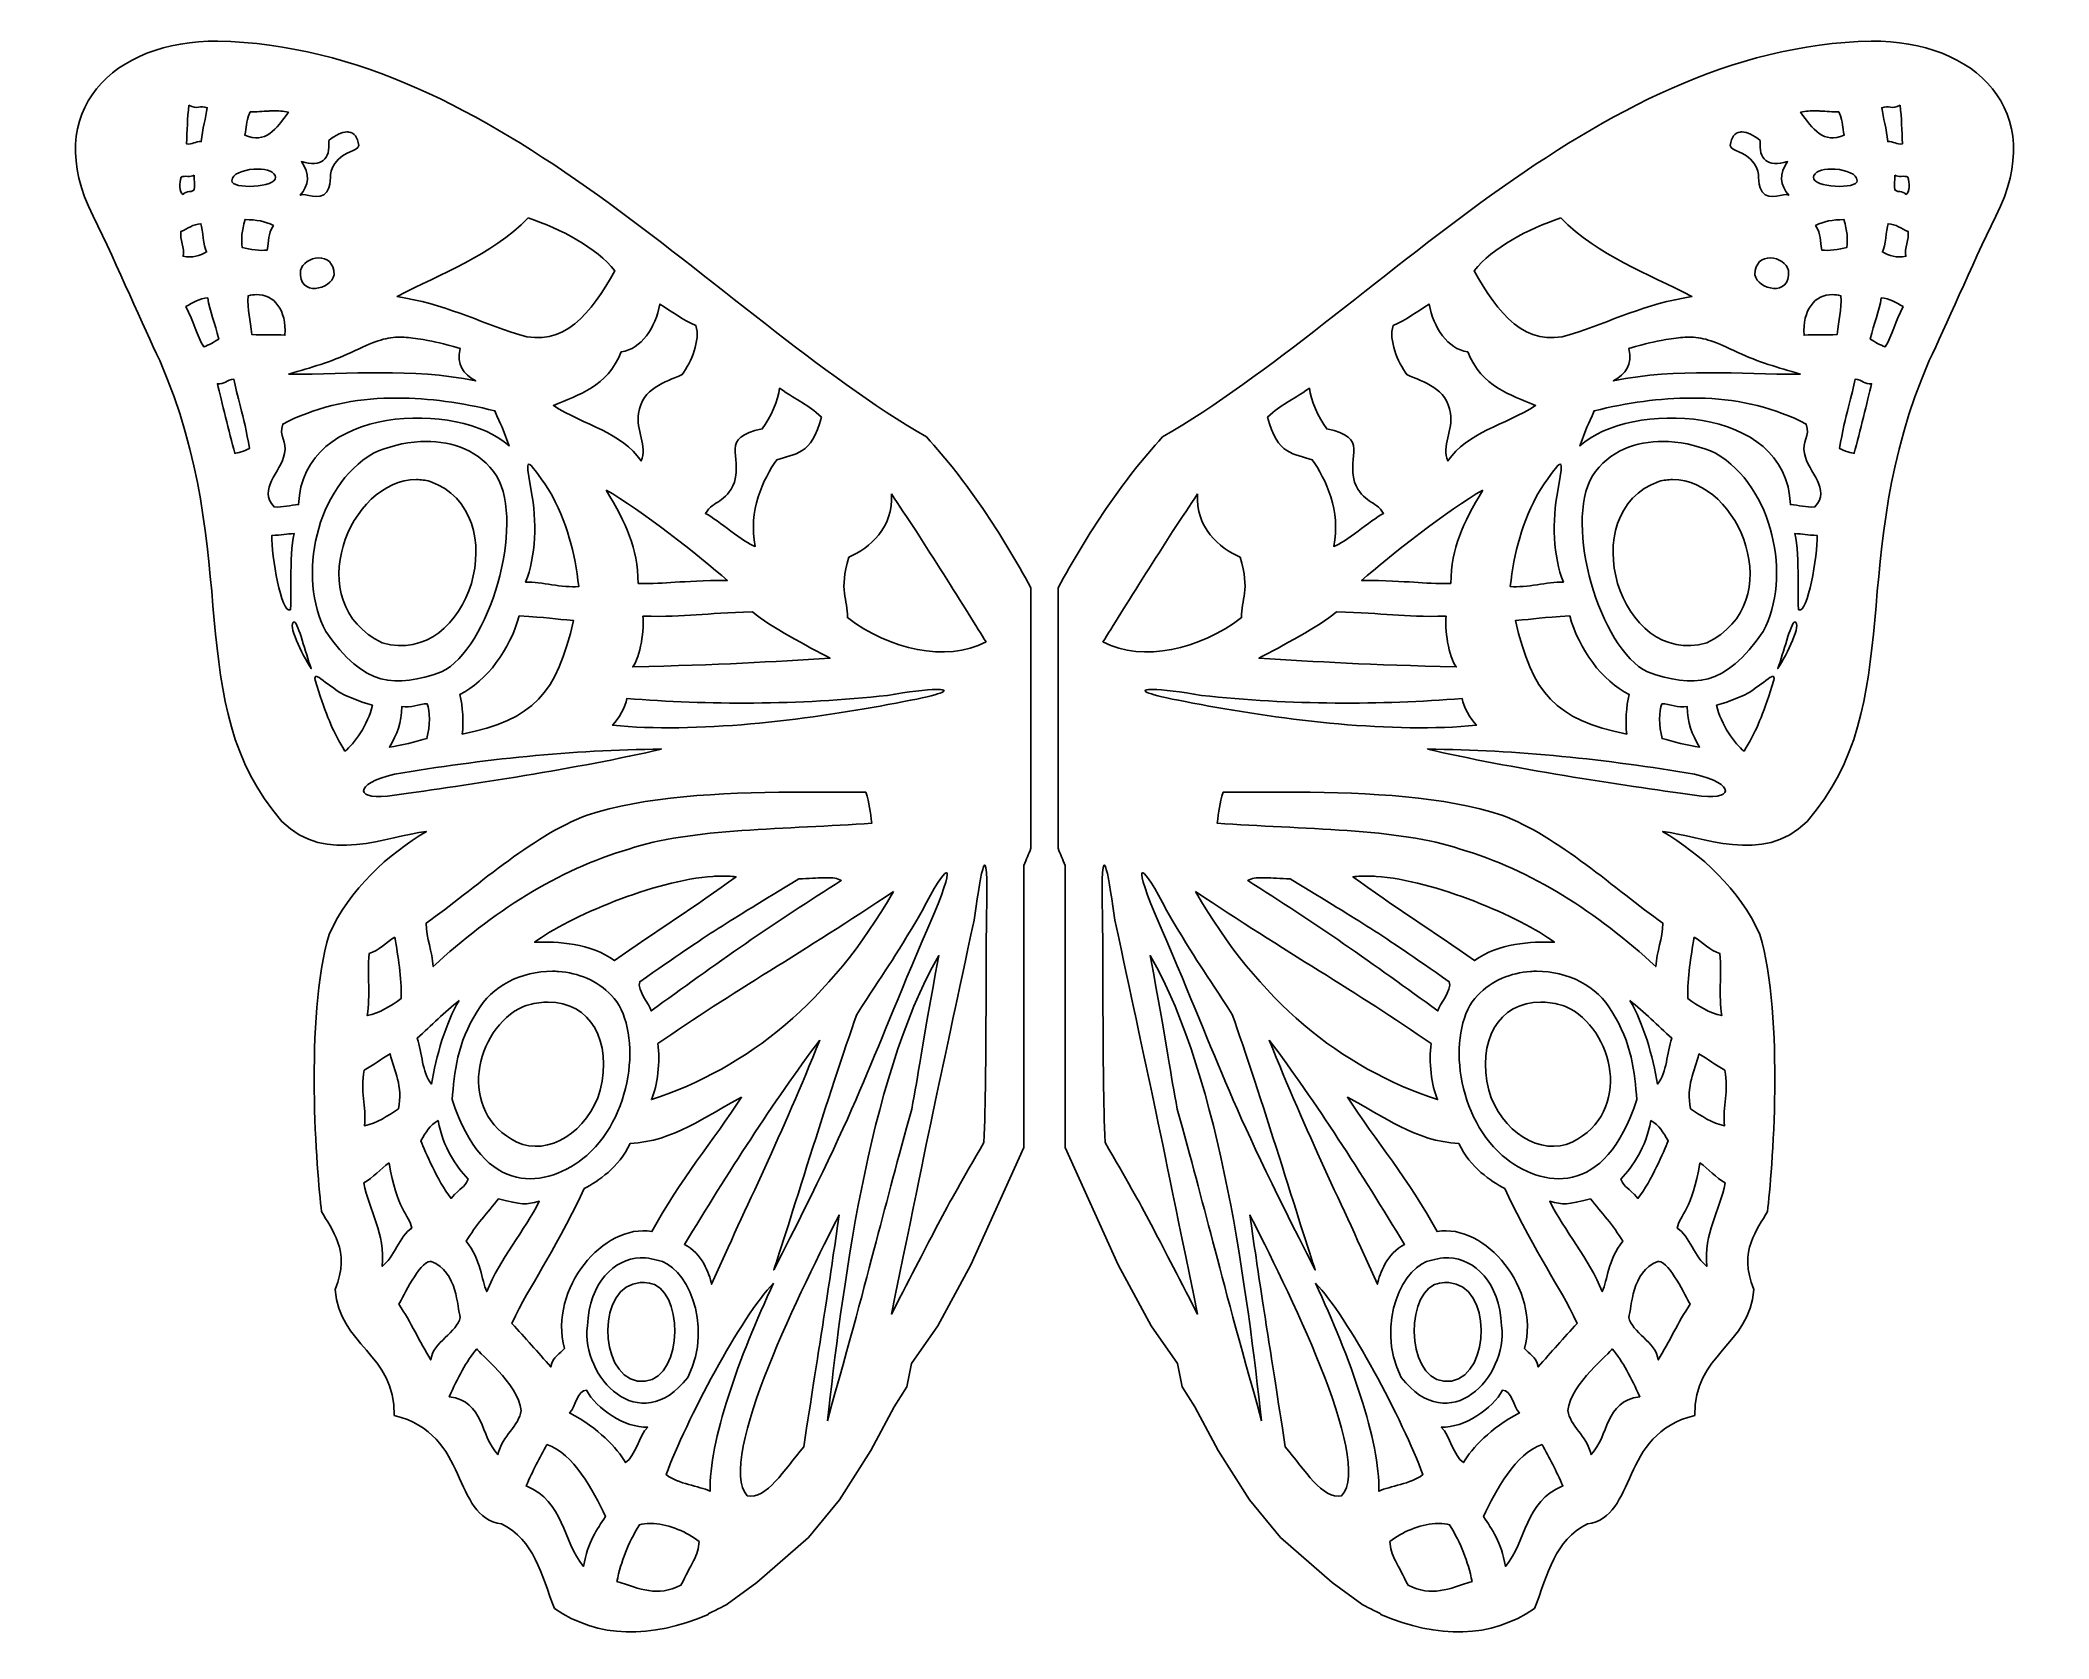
# Model space of a CAD drawing. Header units: centimetres. Extents: x -7.8 to 7.9, y -5.5 to 7.
import ezdxf

# ---------------------------------------------------------------- set-up
doc = ezdxf.new("R2010")
doc.units = ezdxf.units.CM
doc.header["$MEASUREMENT"] = 0
doc.layers.add('Layer 1', color=7, linetype='Continuous')

msp = doc.modelspace()

# ---------------------------------------------------------------- linework, layer by layer
at = {"layer": 'Layer 1', "color": 56}
for points, knots in [([(-7.36522, 5.6633), (-7.17188, 5.26807), (-6.96841, 4.79224), (-6.84368, 4.53396), (-6.84368, 4.53396), (-6.17478, 2.99201), (-6.69283, 1.85589), (-5.88783, 0.92459), (-5.88783, 0.92459), (-5.54135, 0.57658), (-5.05647, 0.81529), (-4.75657, 0.84616), (-4.75657, 0.84616), (-5.05243, 0.67091), (-5.36038, 0.39471), (-5.51825, 0.04098), (-5.51825, 0.04098), (-5.71118, -0.60767), (-5.61518, -1.83702), (-5.57641, -2.12708), (-5.57641, -2.12708), (-5.50137, -2.27038), (-5.34697, -2.42831), (-5.46947, -2.73881), (-5.46947, -2.73881), (-5.44573, -3.17164), (-4.99715, -3.24604), (-5.0089, -3.72437), (-5.0089, -3.72437), (-4.41172, -3.86954), (-4.56222, -4.5171), (-4.16843, -4.57399), (-4.16843, -4.57399), (-3.91046, -4.70313), (-3.8602, -4.96217), (-3.75476, -5.23452), (-3.75476, -5.23452), (-3.41036, -5.47309), (-3.00179, -5.4716), (-2.55221, -5.28245), (-2.55221, -5.28245), (-2.55035, -5.27972), (-2.54844, -5.27658), (-2.54658, -5.27374), (-2.54658, -5.27374), (-2.48053, -5.24683), (-2.40306, -5.20228), (-2.40306, -5.20228), (-2.40306, -5.20228), (-2.40306, -5.20228), (-2.17043, -5.03236), (-2.17043, -5.03236), (-2.17043, -5.03236), (-2.17043, -5.03236), (-1.76708, -4.68031), (-1.76708, -4.68031), (-1.76708, -4.68031), (-1.76708, -4.68031), (-1.52319, -4.3849), (-1.52319, -4.3849), (-1.52319, -4.3849), (-1.52319, -4.3849), (-1.27836, -3.99887), (-1.27836, -3.99887), (-1.27836, -3.99887), (-1.27836, -3.99887), (-1.09544, -3.65815), (-1.09544, -3.65815), (-1.09544, -3.65815), (-1.09544, -3.65815), (-0.99695, -3.49955), (-0.99695, -3.49955), (-0.99695, -3.49955), (-0.99695, -3.49955), (-0.96037, -3.31743), (-0.96037, -3.31743), (-0.96037, -3.31743), (-0.96037, -3.31743), (-0.75307, -3.02202), (-0.75307, -3.02202), (-0.75307, -3.02202), (-0.75307, -3.02202), (-0.49605, -2.54536), (-0.49605, -2.54536), (-0.49605, -2.54536), (-0.49605, -2.54536), (-0.0805, -1.62602), (-0.0805, -1.62602), (-0.0805, -1.62602), (-0.0805, -1.62602), (-0.0805, 0.58126), (-0.0805, 0.58126), (-0.0805, 0.58126), (-0.06039, 0.6299), (-0.046, 0.66417), (-0.02516, 0.71459), (-0.02516, 0.71459), (-0.02516, 0.71459), (-0.02516, 2.75281), (-0.02516, 2.75281), (-0.02516, 2.75281), (-0.2558, 3.17564), (-0.52623, 3.59103), (-0.84406, 3.9353), (-0.84406, 3.9353), (-2.51449, 4.90547), (-4.19073, 6.9844), (-6.38967, 7.03315), (-6.38967, 7.03315), (-7.20326, 7.04036), (-7.77933, 6.48715), (-7.36522, 5.6633)], [0, 0, 0, 0, 0.03448276, 0.03448276, 0.03448276, 0.03448276, 0.06896552, 0.06896552, 0.06896552, 0.06896552, 0.10344828, 0.10344828, 0.10344828, 0.10344828, 0.13793103, 0.13793103, 0.13793103, 0.13793103, 0.17241379, 0.17241379, 0.17241379, 0.17241379, 0.20689655, 0.20689655, 0.20689655, 0.20689655, 0.24137931, 0.24137931, 0.24137931, 0.24137931, 0.27586207, 0.27586207, 0.27586207, 0.27586207, 0.31034483, 0.31034483, 0.31034483, 0.31034483, 0.34482759, 0.34482759, 0.34482759, 0.34482759, 0.37931034, 0.37931034, 0.37931034, 0.37931034, 0.4137931, 0.4137931, 0.4137931, 0.4137931, 0.44827586, 0.44827586, 0.44827586, 0.44827586, 0.48275862, 0.48275862, 0.48275862, 0.48275862, 0.51724138, 0.51724138, 0.51724138, 0.51724138, 0.55172414, 0.55172414, 0.55172414, 0.55172414, 0.5862069, 0.5862069, 0.5862069, 0.5862069, 0.62068966, 0.62068966, 0.62068966, 0.62068966, 0.65517241, 0.65517241, 0.65517241, 0.65517241, 0.68965517, 0.68965517, 0.68965517, 0.68965517, 0.72413793, 0.72413793, 0.72413793, 0.72413793, 0.75862069, 0.75862069, 0.75862069, 0.75862069, 0.79310345, 0.79310345, 0.79310345, 0.79310345, 0.82758621, 0.82758621, 0.82758621, 0.82758621, 0.86206897, 0.86206897, 0.86206897, 0.86206897, 0.89655172, 0.89655172, 0.89655172, 0.89655172, 0.93103448, 0.93103448, 0.93103448, 0.93103448, 1, 1, 1, 1]), ([(7.52664, 5.6633), (7.3333, 5.26807), (7.12983, 4.79224), (7.0051, 4.53396), (7.0051, 4.53396), (6.3362, 2.99201), (6.85425, 1.85589), (6.04925, 0.92459), (6.04925, 0.92459), (5.70277, 0.57658), (5.21789, 0.81529), (4.91799, 0.84616), (4.91799, 0.84616), (5.21385, 0.67091), (5.5218, 0.39471), (5.67967, 0.04098), (5.67967, 0.04098), (5.87259, -0.60767), (5.7766, -1.83702), (5.73783, -2.12708), (5.73783, -2.12708), (5.66279, -2.27038), (5.50839, -2.42831), (5.63089, -2.73881), (5.63089, -2.73881), (5.60715, -3.17164), (5.15856, -3.24604), (5.17032, -3.72437), (5.17032, -3.72437), (4.57314, -3.86954), (4.72364, -4.5171), (4.32985, -4.57399), (4.32985, -4.57399), (4.07188, -4.70313), (4.02162, -4.96217), (3.91618, -5.23452), (3.91618, -5.23452), (3.57178, -5.47309), (3.16321, -5.4716), (2.71363, -5.28245), (2.71363, -5.28245), (2.71177, -5.27972), (2.70986, -5.27658), (2.708, -5.27374), (2.708, -5.27374), (2.64195, -5.24683), (2.56448, -5.20228), (2.56448, -5.20228), (2.56448, -5.20228), (2.56448, -5.20228), (2.33185, -5.03236), (2.33185, -5.03236), (2.33185, -5.03236), (2.33185, -5.03236), (1.9285, -4.68031), (1.9285, -4.68031), (1.9285, -4.68031), (1.9285, -4.68031), (1.68461, -4.3849), (1.68461, -4.3849), (1.68461, -4.3849), (1.68461, -4.3849), (1.43978, -3.99887), (1.43978, -3.99887), (1.43978, -3.99887), (1.43978, -3.99887), (1.25686, -3.65815), (1.25686, -3.65815), (1.25686, -3.65815), (1.25686, -3.65815), (1.15837, -3.49955), (1.15837, -3.49955), (1.15837, -3.49955), (1.15837, -3.49955), (1.12179, -3.31743), (1.12179, -3.31743), (1.12179, -3.31743), (1.12179, -3.31743), (0.91449, -3.02202), (0.91449, -3.02202), (0.91449, -3.02202), (0.91449, -3.02202), (0.65747, -2.54536), (0.65747, -2.54536), (0.65747, -2.54536), (0.65747, -2.54536), (0.24192, -1.62602), (0.24192, -1.62602), (0.24192, -1.62602), (0.24192, -1.62602), (0.24192, 0.58126), (0.24192, 0.58126), (0.24192, 0.58126), (0.22181, 0.6299), (0.20742, 0.66417), (0.18658, 0.71459), (0.18658, 0.71459), (0.18658, 0.71459), (0.18658, 2.75281), (0.18658, 2.75281), (0.18658, 2.75281), (0.41722, 3.17565), (0.68765, 3.59104), (1.00548, 3.93531), (1.00548, 3.93531), (2.67591, 4.90548), (4.35215, 6.98441), (6.55109, 7.03316), (6.55109, 7.03316), (7.36468, 7.04037), (7.94075, 6.48715), (7.52664, 5.66331), (7.52664, 5.66331), (7.52664, 5.66331), (7.52664, 5.6633), (7.52664, 5.6633)], [0, 0, 0, 0, 0.03333333, 0.03333333, 0.03333333, 0.03333333, 0.06666667, 0.06666667, 0.06666667, 0.06666667, 0.1, 0.1, 0.1, 0.1, 0.13333333, 0.13333333, 0.13333333, 0.13333333, 0.16666667, 0.16666667, 0.16666667, 0.16666667, 0.2, 0.2, 0.2, 0.2, 0.23333333, 0.23333333, 0.23333333, 0.23333333, 0.26666667, 0.26666667, 0.26666667, 0.26666667, 0.3, 0.3, 0.3, 0.3, 0.33333333, 0.33333333, 0.33333333, 0.33333333, 0.36666667, 0.36666667, 0.36666667, 0.36666667, 0.4, 0.4, 0.4, 0.4, 0.43333333, 0.43333333, 0.43333333, 0.43333333, 0.46666667, 0.46666667, 0.46666667, 0.46666667, 0.5, 0.5, 0.5, 0.5, 0.53333333, 0.53333333, 0.53333333, 0.53333333, 0.56666667, 0.56666667, 0.56666667, 0.56666667, 0.6, 0.6, 0.6, 0.6, 0.63333333, 0.63333333, 0.63333333, 0.63333333, 0.66666667, 0.66666667, 0.66666667, 0.66666667, 0.7, 0.7, 0.7, 0.7, 0.73333333, 0.73333333, 0.73333333, 0.73333333, 0.76666667, 0.76666667, 0.76666667, 0.76666667, 0.8, 0.8, 0.8, 0.8, 0.83333333, 0.83333333, 0.83333333, 0.83333333, 0.86666667, 0.86666667, 0.86666667, 0.86666667, 0.9, 0.9, 0.9, 0.9, 0.93333333, 0.93333333, 0.93333333, 0.93333333, 1, 1, 1, 1]), ([(-6.6148, 6.5321), (-6.55259, 6.49171), (-6.52693, 6.53451), (-6.47222, 6.51119), (-6.47222, 6.51119), (-6.48229, 6.43485), (-6.51067, 6.3458), (-6.51912, 6.24628), (-6.51912, 6.24628), (-6.56337, 6.25299), (-6.58855, 6.21702), (-6.63544, 6.22972), (-6.63544, 6.22972), (-6.62619, 6.33179), (-6.62988, 6.42666), (-6.6148, 6.5321)], [0, 0, 0, 0, 0.2, 0.2, 0.2, 0.2, 0.4, 0.4, 0.4, 0.4, 0.6, 0.6, 0.6, 0.6, 1, 1, 1, 1]), ([(-5.95349, 6.48678), (-5.91644, 6.48721), (-5.878, 6.48517), (-5.83717, 6.47632), (-5.83717, 6.47632), (-5.93098, 6.34397), (-6.01671, 6.22515), (-6.17861, 6.29768), (-6.17861, 6.29768), (-6.16022, 6.36574), (-6.17446, 6.38533), (-6.13546, 6.47893), (-6.13546, 6.47893), (-6.08571, 6.47773), (-6.03849, 6.48331), (-5.99007, 6.4859), (-5.99007, 6.4859), (-5.97796, 6.48655), (-5.96584, 6.48662), (-5.95349, 6.48677), (-5.95349, 6.48677), (-5.95349, 6.48677), (-5.95349, 6.48678), (-5.95349, 6.48678)], [0, 0, 0, 0, 0.14285714, 0.14285714, 0.14285714, 0.14285714, 0.28571429, 0.28571429, 0.28571429, 0.28571429, 0.42857143, 0.42857143, 0.42857143, 0.42857143, 0.57142857, 0.57142857, 0.57142857, 0.57142857, 0.71428571, 0.71428571, 0.71428571, 0.71428571, 1, 1, 1, 1]), ([(6.1149, 6.48678), (6.07785, 6.48721), (6.03941, 6.48517), (5.99858, 6.47632), (5.99858, 6.47632), (6.09239, 6.34397), (6.17812, 6.22515), (6.34002, 6.29768), (6.34002, 6.29768), (6.32163, 6.36574), (6.33587, 6.38533), (6.29687, 6.47893), (6.29687, 6.47893), (6.24712, 6.47773), (6.19989, 6.48331), (6.15148, 6.4859), (6.15148, 6.4859), (6.13938, 6.48655), (6.12725, 6.48663), (6.1149, 6.48677), (6.1149, 6.48677), (6.1149, 6.48677), (6.1149, 6.48678), (6.1149, 6.48678)], [0, 0, 0, 0, 0.14285714, 0.14285714, 0.14285714, 0.14285714, 0.28571429, 0.28571429, 0.28571429, 0.28571429, 0.42857143, 0.42857143, 0.42857143, 0.42857143, 0.57142857, 0.57142857, 0.57142857, 0.57142857, 0.71428571, 0.71428571, 0.71428571, 0.71428571, 1, 1, 1, 1]), ([(6.77621, 6.53209), (6.714, 6.4917), (6.68834, 6.5345), (6.63363, 6.51118), (6.63363, 6.51118), (6.6437, 6.43485), (6.67208, 6.34579), (6.68053, 6.24627), (6.68053, 6.24627), (6.72478, 6.25298), (6.74996, 6.21701), (6.79685, 6.22971), (6.79685, 6.22971), (6.7876, 6.33178), (6.79129, 6.42665), (6.77621, 6.53209)], [0, 0, 0, 0, 0.2, 0.2, 0.2, 0.2, 0.4, 0.4, 0.4, 0.4, 0.6, 0.6, 0.6, 0.6, 1, 1, 1, 1]), ([(-5.37848, 6.32209), (-5.37291, 6.32228), (-5.36769, 6.3219), (-5.36253, 6.32122), (-5.36253, 6.32122), (-5.32128, 6.31553), (-5.29431, 6.28111), (-5.28655, 6.21578), (-5.28655, 6.21578), (-5.29311, 6.16503), (-5.39741, 6.18147), (-5.47322, 6.07548), (-5.47322, 6.07548), (-5.53733, 5.98581), (-5.4825, 5.94495), (-5.53513, 5.85327), (-5.53513, 5.85327), (-5.59292, 5.77111), (-5.70607, 5.85206), (-5.74337, 5.82626), (-5.74337, 5.82626), (-5.67802, 5.90406), (-5.66368, 5.9977), (-5.73493, 6.08943), (-5.73493, 6.08943), (-5.57717, 6.04376), (-5.50644, 6.1057), (-5.52106, 6.255), (-5.52106, 6.255), (-5.46647, 6.29793), (-5.41747, 6.32087), (-5.37848, 6.3221), (-5.37848, 6.3221), (-5.37848, 6.3221), (-5.37848, 6.32209), (-5.37848, 6.32209)], [0, 0, 0, 0, 0.1, 0.1, 0.1, 0.1, 0.2, 0.2, 0.2, 0.2, 0.3, 0.3, 0.3, 0.3, 0.4, 0.4, 0.4, 0.4, 0.5, 0.5, 0.5, 0.5, 0.6, 0.6, 0.6, 0.6, 0.7, 0.7, 0.7, 0.7, 0.8, 0.8, 0.8, 0.8, 1, 1, 1, 1]), ([(5.53989, 6.32209), (5.53432, 6.32228), (5.5291, 6.3219), (5.52394, 6.32122), (5.52394, 6.32122), (5.48269, 6.31553), (5.45572, 6.28111), (5.44796, 6.21578), (5.44796, 6.21578), (5.45451, 6.16503), (5.55882, 6.18147), (5.63463, 6.07548), (5.63463, 6.07548), (5.69874, 5.98581), (5.64391, 5.94495), (5.69654, 5.85327), (5.69654, 5.85327), (5.75433, 5.77111), (5.86748, 5.85206), (5.90478, 5.82626), (5.90478, 5.82626), (5.83943, 5.90406), (5.82509, 5.9977), (5.89634, 6.08943), (5.89634, 6.08943), (5.73858, 6.04376), (5.66785, 6.1057), (5.68247, 6.255), (5.68247, 6.255), (5.62788, 6.29793), (5.57888, 6.32087), (5.53989, 6.3221), (5.53989, 6.3221), (5.53989, 6.3221), (5.53989, 6.32209), (5.53989, 6.32209)], [0, 0, 0, 0, 0.1, 0.1, 0.1, 0.1, 0.2, 0.2, 0.2, 0.2, 0.3, 0.3, 0.3, 0.3, 0.4, 0.4, 0.4, 0.4, 0.5, 0.5, 0.5, 0.5, 0.6, 0.6, 0.6, 0.6, 0.7, 0.7, 0.7, 0.7, 0.8, 0.8, 0.8, 0.8, 1, 1, 1, 1]), ([(-6.5754, 5.98485), (-6.57372, 5.95266), (-6.57021, 5.91307), (-6.57354, 5.87331), (-6.57354, 5.87331), (-6.57787, 5.8468), (-6.64337, 5.86371), (-6.66077, 5.83235), (-6.66077, 5.83235), (-6.69159, 5.84553), (-6.69161, 5.92712), (-6.67578, 5.96742), (-6.67578, 5.96742), (-6.64844, 5.98481), (-6.60057, 5.96248), (-6.57541, 5.98485), (-6.57541, 5.98485), (-6.57541, 5.98485), (-6.5754, 5.98485), (-6.5754, 5.98485)], [0, 0, 0, 0, 0.16666667, 0.16666667, 0.16666667, 0.16666667, 0.33333333, 0.33333333, 0.33333333, 0.33333333, 0.5, 0.5, 0.5, 0.5, 0.66666667, 0.66666667, 0.66666667, 0.66666667, 1, 1, 1, 1]), ([(-6.07637, 6.03104), (-6.00321, 6.03044), (-5.9386, 6.00988), (-5.93754, 5.96743), (-5.93754, 5.96743), (-5.92754, 5.88415), (-6.286, 5.87173), (-6.27898, 5.94042), (-6.27898, 5.94042), (-6.27841, 5.99341), (-6.19331, 6.02436), (-6.10826, 6.03018), (-6.10826, 6.03018), (-6.09763, 6.03091), (-6.08682, 6.03114), (-6.07637, 6.03105), (-6.07637, 6.03105), (-6.07637, 6.03105), (-6.07637, 6.03104), (-6.07637, 6.03104)], [0, 0, 0, 0, 0.16666667, 0.16666667, 0.16666667, 0.16666667, 0.33333333, 0.33333333, 0.33333333, 0.33333333, 0.5, 0.5, 0.5, 0.5, 0.66666667, 0.66666667, 0.66666667, 0.66666667, 1, 1, 1, 1]), ([(6.23779, 6.03104), (6.16463, 6.03044), (6.10002, 6.00988), (6.09896, 5.96743), (6.09896, 5.96743), (6.08896, 5.88415), (6.44742, 5.87173), (6.4404, 5.94042), (6.4404, 5.94042), (6.43982, 5.99341), (6.35473, 6.02436), (6.26968, 6.03017), (6.26968, 6.03017), (6.25905, 6.0309), (6.24824, 6.03113), (6.23779, 6.03104)], [0, 0, 0, 0, 0.2, 0.2, 0.2, 0.2, 0.4, 0.4, 0.4, 0.4, 0.6, 0.6, 0.6, 0.6, 1, 1, 1, 1]), ([(6.73682, 5.98485), (6.73513, 5.95266), (6.73163, 5.91307), (6.73494, 5.87331), (6.73494, 5.87331), (6.73927, 5.8468), (6.80477, 5.86371), (6.82218, 5.83235), (6.82218, 5.83235), (6.853, 5.84553), (6.85302, 5.92712), (6.83719, 5.96742), (6.83719, 5.96742), (6.80985, 5.98481), (6.76198, 5.96248), (6.73682, 5.98485)], [0, 0, 0, 0, 0.2, 0.2, 0.2, 0.2, 0.4, 0.4, 0.4, 0.4, 0.6, 0.6, 0.6, 0.6, 1, 1, 1, 1]), ([(-6.52193, 5.60317), (-6.50376, 5.5515), (-6.50484, 5.4286), (-6.4769, 5.3827), (-6.4769, 5.3827), (-6.53047, 5.35557), (-6.58682, 5.3323), (-6.66075, 5.34872), (-6.66075, 5.34872), (-6.64452, 5.41341), (-6.68923, 5.48104), (-6.67763, 5.54304), (-6.67763, 5.54304), (-6.62605, 5.56295), (-6.58127, 5.60094), (-6.52192, 5.60317), (-6.52192, 5.60317), (-6.52192, 5.60317), (-6.52193, 5.60317), (-6.52193, 5.60317)], [0, 0, 0, 0, 0.16666667, 0.16666667, 0.16666667, 0.16666667, 0.33333333, 0.33333333, 0.33333333, 0.33333333, 0.5, 0.5, 0.5, 0.5, 0.66666667, 0.66666667, 0.66666667, 0.66666667, 1, 1, 1, 1]), ([(-6.1758, 5.63716), (-6.08396, 5.63255), (-6.02273, 5.62629), (-5.95349, 5.58923), (-5.95349, 5.58923), (-5.99986, 5.51757), (-5.98793, 5.47344), (-6.00227, 5.39665), (-6.00227, 5.39665), (-6.05396, 5.39132), (-6.13724, 5.4005), (-6.19832, 5.41669), (-6.19832, 5.41669), (-6.20599, 5.49513), (-6.20259, 5.53877), (-6.17581, 5.63716), (-6.17581, 5.63716), (-6.17581, 5.63716), (-6.1758, 5.63716), (-6.1758, 5.63716)], [0, 0, 0, 0, 0.16666667, 0.16666667, 0.16666667, 0.16666667, 0.33333333, 0.33333333, 0.33333333, 0.33333333, 0.5, 0.5, 0.5, 0.5, 0.66666667, 0.66666667, 0.66666667, 0.66666667, 1, 1, 1, 1]), ([(-3.95924, 5.64936), (-3.7053, 5.56286), (-3.42593, 5.41788), (-3.28198, 5.23457), (-3.28198, 5.23457), (-3.46669, 4.90643), (-3.68328, 4.6255), (-4.03428, 4.73525), (-4.03428, 4.73525), (-4.35673, 4.83976), (-4.62345, 4.97788), (-4.98544, 5.03327), (-4.98544, 5.03327), (-4.63536, 5.21986), (-4.25823, 5.34647), (-3.95924, 5.64936)], [0, 0, 0, 0, 0.2, 0.2, 0.2, 0.2, 0.4, 0.4, 0.4, 0.4, 0.6, 0.6, 0.6, 0.6, 1, 1, 1, 1]), ([(4.12066, 5.64936), (3.86672, 5.56286), (3.58735, 5.41788), (3.4434, 5.23457), (3.4434, 5.23457), (3.62811, 4.90643), (3.8447, 4.6255), (4.1957, 4.73525), (4.1957, 4.73525), (4.51815, 4.83976), (4.78487, 4.97788), (5.14686, 5.03327), (5.14686, 5.03327), (4.79678, 5.21986), (4.41964, 5.34647), (4.12066, 5.64936)], [0, 0, 0, 0, 0.2, 0.2, 0.2, 0.2, 0.4, 0.4, 0.4, 0.4, 0.6, 0.6, 0.6, 0.6, 1, 1, 1, 1]), ([(6.33722, 5.63716), (6.24538, 5.63255), (6.18415, 5.62629), (6.11491, 5.58923), (6.11491, 5.58923), (6.16128, 5.51757), (6.14935, 5.47344), (6.16369, 5.39665), (6.16369, 5.39665), (6.21538, 5.39132), (6.29866, 5.4005), (6.35974, 5.41669), (6.35974, 5.41669), (6.36741, 5.49514), (6.36401, 5.53877), (6.33723, 5.63716), (6.33723, 5.63716), (6.33723, 5.63716), (6.33722, 5.63716), (6.33722, 5.63716)], [0, 0, 0, 0, 0.16666667, 0.16666667, 0.16666667, 0.16666667, 0.33333333, 0.33333333, 0.33333333, 0.33333333, 0.5, 0.5, 0.5, 0.5, 0.66666667, 0.66666667, 0.66666667, 0.66666667, 1, 1, 1, 1]), ([(6.68335, 5.60317), (6.66518, 5.5515), (6.66626, 5.4286), (6.63832, 5.3827), (6.63832, 5.3827), (6.69189, 5.35557), (6.74824, 5.3323), (6.82217, 5.34872), (6.82217, 5.34872), (6.80594, 5.41341), (6.85065, 5.48104), (6.83905, 5.54304), (6.83905, 5.54304), (6.78746, 5.56295), (6.74269, 5.60094), (6.68334, 5.60317), (6.68334, 5.60317), (6.68334, 5.60317), (6.68335, 5.60317), (6.68335, 5.60317)], [0, 0, 0, 0, 0.16666667, 0.16666667, 0.16666667, 0.16666667, 0.33333333, 0.33333333, 0.33333333, 0.33333333, 0.5, 0.5, 0.5, 0.5, 0.66666667, 0.66666667, 0.66666667, 0.66666667, 1, 1, 1, 1]), ([(-5.60079, 5.33652), (-5.53801, 5.33796), (-5.4787, 5.30045), (-5.47885, 5.20232), (-5.47885, 5.20232), (-5.49963, 5.09086), (-5.75887, 5.02201), (-5.7415, 5.2363), (-5.7415, 5.2363), (-5.72936, 5.2949), (-5.66357, 5.33507), (-5.6008, 5.33651), (-5.6008, 5.33651), (-5.6008, 5.33651), (-5.60079, 5.33652), (-5.60079, 5.33652)], [0, 0, 0, 0, 0.2, 0.2, 0.2, 0.2, 0.4, 0.4, 0.4, 0.4, 0.6, 0.6, 0.6, 0.6, 1, 1, 1, 1]), ([(5.76221, 5.33652), (5.69943, 5.33796), (5.64012, 5.30045), (5.64027, 5.20232), (5.64027, 5.20232), (5.66105, 5.09086), (5.92029, 5.02201), (5.90292, 5.2363), (5.90292, 5.2363), (5.89078, 5.2949), (5.82499, 5.33507), (5.76222, 5.33651), (5.76222, 5.33651), (5.76222, 5.33651), (5.76221, 5.33652), (5.76221, 5.33652)], [0, 0, 0, 0, 0.2, 0.2, 0.2, 0.2, 0.4, 0.4, 0.4, 0.4, 0.6, 0.6, 0.6, 0.6, 1, 1, 1, 1]), ([(-6.08763, 5.04896), (-5.94689, 5.05155), (-5.85126, 4.92764), (-5.86344, 4.7309), (-5.86344, 4.7309), (-5.95403, 4.74185), (-6.03284, 4.72759), (-6.12234, 4.73613), (-6.12234, 4.73613), (-6.13316, 4.85053), (-6.16157, 4.92802), (-6.15048, 5.04025), (-6.15048, 5.04025), (-6.12873, 5.04596), (-6.10774, 5.04859), (-6.08763, 5.04896)], [0, 0, 0, 0, 0.2, 0.2, 0.2, 0.2, 0.4, 0.4, 0.4, 0.4, 0.6, 0.6, 0.6, 0.6, 1, 1, 1, 1]), ([(6.24904, 5.04896), (6.1083, 5.05155), (6.01267, 4.92764), (6.02485, 4.7309), (6.02485, 4.7309), (6.11544, 4.74185), (6.19425, 4.72759), (6.28375, 4.73613), (6.28375, 4.73613), (6.29457, 4.85053), (6.32298, 4.92802), (6.31189, 5.04025), (6.31189, 5.04025), (6.29013, 5.04596), (6.26915, 5.04859), (6.24904, 5.04896)], [0, 0, 0, 0, 0.2, 0.2, 0.2, 0.2, 0.4, 0.4, 0.4, 0.4, 0.6, 0.6, 0.6, 0.6, 1, 1, 1, 1]), ([(-6.46659, 5.02282), (-6.45544, 4.91642), (-6.40931, 4.82743), (-6.38217, 4.69953), (-6.38217, 4.69953), (-6.42025, 4.6777), (-6.45794, 4.65428), (-6.49942, 4.64027), (-6.49942, 4.64027), (-6.55451, 4.72955), (-6.57797, 4.83611), (-6.63825, 4.95485), (-6.63825, 4.95485), (-6.5856, 4.9869), (-6.53128, 5.01819), (-6.46659, 5.02282)], [0, 0, 0, 0, 0.2, 0.2, 0.2, 0.2, 0.4, 0.4, 0.4, 0.4, 0.6, 0.6, 0.6, 0.6, 1, 1, 1, 1]), ([(-2.92929, 4.97402), (-2.8376, 4.91672), (-2.75397, 4.85423), (-2.64694, 4.80584), (-2.64694, 4.80584), (-2.6114, 4.69393), (-2.68423, 4.52094), (-2.75388, 4.42242), (-2.75388, 4.42242), (-2.89388, 4.361), (-3.06248, 4.31907), (-3.0972, 4.11917), (-3.0972, 4.11917), (-3.11894, 3.99401), (-3.02236, 3.85945), (-3.07656, 3.74708), (-3.07656, 3.74708), (-3.22586, 3.9684), (-3.5202, 4.02739), (-3.76226, 4.18017), (-3.76226, 4.18017), (-3.56365, 4.27035), (-3.34565, 4.31889), (-3.23134, 4.60106), (-3.23134, 4.60106), (-3.07223, 4.62189), (-2.96547, 4.79045), (-2.9293, 4.97402), (-2.9293, 4.97402), (-2.9293, 4.97402), (-2.92929, 4.97402), (-2.92929, 4.97402)], [0, 0, 0, 0, 0.11111111, 0.11111111, 0.11111111, 0.11111111, 0.22222222, 0.22222222, 0.22222222, 0.22222222, 0.33333333, 0.33333333, 0.33333333, 0.33333333, 0.44444444, 0.44444444, 0.44444444, 0.44444444, 0.55555556, 0.55555556, 0.55555556, 0.55555556, 0.66666667, 0.66666667, 0.66666667, 0.66666667, 0.77777778, 0.77777778, 0.77777778, 0.77777778, 1, 1, 1, 1]), ([(3.09071, 4.97402), (2.99902, 4.91672), (2.91539, 4.85423), (2.80836, 4.80584), (2.80836, 4.80584), (2.77282, 4.69393), (2.84565, 4.52094), (2.9153, 4.42242), (2.9153, 4.42242), (3.0553, 4.361), (3.2239, 4.31907), (3.25862, 4.11917), (3.25862, 4.11917), (3.28036, 3.99401), (3.18378, 3.85945), (3.23798, 3.74708), (3.23798, 3.74708), (3.38728, 3.9684), (3.68162, 4.02739), (3.92368, 4.18017), (3.92368, 4.18017), (3.72507, 4.27035), (3.50707, 4.31889), (3.39276, 4.60106), (3.39276, 4.60106), (3.23365, 4.62189), (3.12689, 4.79045), (3.09072, 4.97402), (3.09072, 4.97402), (3.09072, 4.97402), (3.09071, 4.97402), (3.09071, 4.97402)], [0, 0, 0, 0, 0.11111111, 0.11111111, 0.11111111, 0.11111111, 0.22222222, 0.22222222, 0.22222222, 0.22222222, 0.33333333, 0.33333333, 0.33333333, 0.33333333, 0.44444444, 0.44444444, 0.44444444, 0.44444444, 0.55555556, 0.55555556, 0.55555556, 0.55555556, 0.66666667, 0.66666667, 0.66666667, 0.66666667, 0.77777778, 0.77777778, 0.77777778, 0.77777778, 1, 1, 1, 1]), ([(6.62801, 5.02282), (6.61686, 4.91642), (6.57073, 4.82743), (6.54359, 4.69953), (6.54359, 4.69953), (6.58167, 4.6777), (6.61936, 4.65428), (6.66084, 4.64027), (6.66084, 4.64027), (6.71593, 4.72955), (6.73939, 4.83611), (6.79967, 4.95485), (6.79967, 4.95485), (6.74702, 4.9869), (6.6927, 5.01819), (6.62801, 5.02282)], [0, 0, 0, 0, 0.2, 0.2, 0.2, 0.2, 0.4, 0.4, 0.4, 0.4, 0.6, 0.6, 0.6, 0.6, 1, 1, 1, 1]), ([(-4.97794, 4.71608), (-4.96292, 4.71646), (-4.94716, 4.71605), (-4.93104, 4.71521), (-4.93104, 4.71521), (-4.88806, 4.71298), (-4.84018, 4.70639), (-4.78096, 4.69691), (-4.78096, 4.69691), (-4.67581, 4.676), (-4.64508, 4.67311), (-4.49205, 4.62633), (-4.49205, 4.62633), (-4.52294, 4.49879), (-4.47022, 4.42901), (-4.37105, 4.37362), (-4.37105, 4.37362), (-4.88691, 4.47838), (-5.34487, 4.42153), (-5.83343, 4.42678), (-5.83343, 4.42678), (-5.65942, 4.47767), (-5.50412, 4.521), (-5.3466, 4.5967), (-5.3466, 4.5967), (-5.16893, 4.67937), (-5.0831, 4.71339), (-4.97795, 4.71608), (-4.97795, 4.71608), (-4.97795, 4.71608), (-4.97794, 4.71608), (-4.97794, 4.71608)], [0, 0, 0, 0, 0.11111111, 0.11111111, 0.11111111, 0.11111111, 0.22222222, 0.22222222, 0.22222222, 0.22222222, 0.33333333, 0.33333333, 0.33333333, 0.33333333, 0.44444444, 0.44444444, 0.44444444, 0.44444444, 0.55555556, 0.55555556, 0.55555556, 0.55555556, 0.66666667, 0.66666667, 0.66666667, 0.66666667, 0.77777778, 0.77777778, 0.77777778, 0.77777778, 1, 1, 1, 1]), ([(5.13936, 4.71608), (5.12434, 4.71646), (5.10858, 4.71605), (5.09246, 4.71521), (5.09246, 4.71521), (5.04948, 4.71298), (5.0016, 4.70639), (4.94238, 4.69691), (4.94238, 4.69691), (4.83723, 4.676), (4.8065, 4.67311), (4.65347, 4.62633), (4.65347, 4.62633), (4.68436, 4.49879), (4.63163, 4.42901), (4.53246, 4.37362), (4.53246, 4.37362), (5.04832, 4.47838), (5.50628, 4.42153), (5.99484, 4.42678), (5.99484, 4.42678), (5.82083, 4.47767), (5.66553, 4.521), (5.508, 4.5967), (5.508, 4.5967), (5.33033, 4.67937), (5.2445, 4.71339), (5.13936, 4.71608)], [0, 0, 0, 0, 0.125, 0.125, 0.125, 0.125, 0.25, 0.25, 0.25, 0.25, 0.375, 0.375, 0.375, 0.375, 0.5, 0.5, 0.5, 0.5, 0.625, 0.625, 0.625, 0.625, 0.75, 0.75, 0.75, 0.75, 1, 1, 1, 1]), ([(-6.26304, 4.38582), (-6.24493, 4.26976), (-6.18492, 4.10704), (-6.1411, 3.84468), (-6.1411, 3.84468), (-6.17383, 3.82703), (-6.24319, 3.804), (-6.25648, 3.80721), (-6.25648, 3.80721), (-6.30079, 3.97218), (-6.35886, 4.21465), (-6.39156, 4.35097), (-6.39156, 4.35097), (-6.33961, 4.34114), (-6.31914, 4.38394), (-6.26305, 4.38583), (-6.26305, 4.38583), (-6.26305, 4.38583), (-6.26304, 4.38582), (-6.26304, 4.38582)], [0, 0, 0, 0, 0.16666667, 0.16666667, 0.16666667, 0.16666667, 0.33333333, 0.33333333, 0.33333333, 0.33333333, 0.5, 0.5, 0.5, 0.5, 0.66666667, 0.66666667, 0.66666667, 0.66666667, 1, 1, 1, 1]), ([(-1.9922, 4.31523), (-1.8455, 4.21456), (-1.77862, 4.19218), (-1.66577, 4.09041), (-1.66577, 4.09041), (-1.73835, 3.7902), (-1.87651, 3.80347), (-2.01472, 3.75492), (-2.01472, 3.75492), (-2.1203, 3.60745), (-2.23948, 3.35374), (-2.18357, 3.07784), (-2.18357, 3.07784), (-2.2726, 3.1068), (-2.47062, 3.28116), (-2.57285, 3.33665), (-2.57285, 3.33665), (-2.50923, 3.44175), (-2.41396, 3.41129), (-2.34585, 3.58152), (-2.34585, 3.58152), (-2.28469, 3.79213), (-2.4648, 3.92712), (-2.12823, 3.99805), (-2.12823, 3.99805), (-2.06431, 4.08137), (-2.00034, 4.22762), (-1.99222, 4.31524), (-1.99222, 4.31524), (-1.99222, 4.31524), (-1.9922, 4.31523), (-1.9922, 4.31523)], [0, 0, 0, 0, 0.11111111, 0.11111111, 0.11111111, 0.11111111, 0.22222222, 0.22222222, 0.22222222, 0.22222222, 0.33333333, 0.33333333, 0.33333333, 0.33333333, 0.44444444, 0.44444444, 0.44444444, 0.44444444, 0.55555556, 0.55555556, 0.55555556, 0.55555556, 0.66666667, 0.66666667, 0.66666667, 0.66666667, 0.77777778, 0.77777778, 0.77777778, 0.77777778, 1, 1, 1, 1]), ([(2.15362, 4.31523), (2.00692, 4.21456), (1.94004, 4.19218), (1.82719, 4.09041), (1.82719, 4.09041), (1.89977, 3.7902), (2.03793, 3.80347), (2.17614, 3.75492), (2.17614, 3.75492), (2.28172, 3.60745), (2.4009, 3.35374), (2.34498, 3.07784), (2.34498, 3.07784), (2.43401, 3.1068), (2.63203, 3.28116), (2.73426, 3.33665), (2.73426, 3.33665), (2.67064, 3.44175), (2.57537, 3.41129), (2.50726, 3.58152), (2.50726, 3.58152), (2.4461, 3.79213), (2.62621, 3.92712), (2.28964, 3.99805), (2.28964, 3.99805), (2.22572, 4.08137), (2.16175, 4.22762), (2.15363, 4.31524), (2.15363, 4.31524), (2.15363, 4.31524), (2.15362, 4.31523), (2.15362, 4.31523)], [0, 0, 0, 0, 0.11111111, 0.11111111, 0.11111111, 0.11111111, 0.22222222, 0.22222222, 0.22222222, 0.22222222, 0.33333333, 0.33333333, 0.33333333, 0.33333333, 0.44444444, 0.44444444, 0.44444444, 0.44444444, 0.55555556, 0.55555556, 0.55555556, 0.55555556, 0.66666667, 0.66666667, 0.66666667, 0.66666667, 0.77777778, 0.77777778, 0.77777778, 0.77777778, 1, 1, 1, 1]), ([(6.42445, 4.38582), (6.40633, 4.26976), (6.34632, 4.10704), (6.30251, 3.84468), (6.30251, 3.84468), (6.33524, 3.82703), (6.4046, 3.804), (6.41789, 3.80721), (6.41789, 3.80721), (6.4622, 3.97218), (6.52027, 4.21465), (6.55297, 4.35097), (6.55297, 4.35097), (6.50102, 4.34114), (6.48055, 4.38394), (6.42446, 4.38583), (6.42446, 4.38583), (6.42446, 4.38583), (6.42445, 4.38582), (6.42445, 4.38582)], [0, 0, 0, 0, 0.16666667, 0.16666667, 0.16666667, 0.16666667, 0.33333333, 0.33333333, 0.33333333, 0.33333333, 0.5, 0.5, 0.5, 0.5, 0.66666667, 0.66666667, 0.66666667, 0.66666667, 1, 1, 1, 1]), ([(-4.98357, 4.23942), (-4.73628, 4.23895), (-4.47991, 4.20184), (-4.22096, 4.13921), (-4.22096, 4.13921), (-4.17258, 4.02302), (-4.15719, 4.0036), (-4.10933, 3.86384), (-4.10933, 3.86384), (-4.49439, 4.22033), (-5.73135, 4.19233), (-5.7565, 3.40461), (-5.7565, 3.40461), (-5.82199, 3.40187), (-5.88003, 3.38165), (-5.9488, 3.38631), (-5.9488, 3.38631), (-6.07867, 3.52909), (-5.89737, 3.65006), (-5.86625, 3.80633), (-5.86625, 3.80633), (-5.84782, 3.89874), (-5.91228, 3.93958), (-5.88126, 4.03551), (-5.88126, 4.03551), (-5.63572, 4.16345), (-5.36828, 4.22585), (-5.08863, 4.23768), (-5.08863, 4.23768), (-5.05368, 4.23916), (-5.0189, 4.23949), (-4.98357, 4.23942)], [0, 0, 0, 0, 0.11111111, 0.11111111, 0.11111111, 0.11111111, 0.22222222, 0.22222222, 0.22222222, 0.22222222, 0.33333333, 0.33333333, 0.33333333, 0.33333333, 0.44444444, 0.44444444, 0.44444444, 0.44444444, 0.55555556, 0.55555556, 0.55555556, 0.55555556, 0.66666667, 0.66666667, 0.66666667, 0.66666667, 0.77777778, 0.77777778, 0.77777778, 0.77777778, 1, 1, 1, 1]), ([(5.14498, 4.23942), (4.89768, 4.23895), (4.64132, 4.20184), (4.38236, 4.13921), (4.38236, 4.13921), (4.33398, 4.02302), (4.31859, 4.0036), (4.27073, 3.86384), (4.27073, 3.86384), (4.65579, 4.22033), (5.89275, 4.19233), (5.91791, 3.40461), (5.91791, 3.40461), (5.9834, 3.40187), (6.04144, 3.38165), (6.11021, 3.38631), (6.11021, 3.38631), (6.24008, 3.52909), (6.05878, 3.65006), (6.02766, 3.80633), (6.02766, 3.80633), (6.00923, 3.89874), (6.07369, 3.93958), (6.04267, 4.03551), (6.04267, 4.03551), (5.79713, 4.16345), (5.52969, 4.22585), (5.25004, 4.23768), (5.25004, 4.23768), (5.21508, 4.23916), (5.18031, 4.23949), (5.14498, 4.23942)], [0, 0, 0, 0, 0.11111111, 0.11111111, 0.11111111, 0.11111111, 0.22222222, 0.22222222, 0.22222222, 0.22222222, 0.33333333, 0.33333333, 0.33333333, 0.33333333, 0.44444444, 0.44444444, 0.44444444, 0.44444444, 0.55555556, 0.55555556, 0.55555556, 0.55555556, 0.66666667, 0.66666667, 0.66666667, 0.66666667, 0.77777778, 0.77777778, 0.77777778, 0.77777778, 1, 1, 1, 1]), ([(-4.76032, 3.89957), (-4.55081, 3.90088), (-4.3386, 3.82932), (-4.20688, 3.62943), (-4.20688, 3.62943), (-3.98316, 3.2487), (-4.26313, 2.28102), (-4.63837, 2.09488), (-4.63837, 2.09488), (-5.00062, 1.96966), (-5.23952, 1.97245), (-5.5445, 2.41294), (-5.5445, 2.41294), (-5.76747, 2.83581), (-5.62654, 3.54136), (-5.17117, 3.80719), (-5.17117, 3.80719), (-5.06602, 3.85625), (-4.93612, 3.89176), (-4.80253, 3.89869), (-4.80253, 3.89869), (-4.78861, 3.89941), (-4.77429, 3.89947), (-4.76032, 3.89956), (-4.76032, 3.89956), (-4.76032, 3.89956), (-4.76032, 3.89957), (-4.76032, 3.89957)], [0, 0, 0, 0, 0.125, 0.125, 0.125, 0.125, 0.25, 0.25, 0.25, 0.25, 0.375, 0.375, 0.375, 0.375, 0.5, 0.5, 0.5, 0.5, 0.625, 0.625, 0.625, 0.625, 0.75, 0.75, 0.75, 0.75, 1, 1, 1, 1]), ([(4.92173, 3.89957), (4.71221, 3.90088), (4.50001, 3.82932), (4.36829, 3.62943), (4.36829, 3.62943), (4.14456, 3.2487), (4.42454, 2.28102), (4.79978, 2.09488), (4.79978, 2.09488), (5.16203, 1.96966), (5.40093, 1.97245), (5.70591, 2.41294), (5.70591, 2.41294), (5.92888, 2.83581), (5.78795, 3.54136), (5.33258, 3.80719), (5.33258, 3.80719), (5.22743, 3.85625), (5.09753, 3.89176), (4.96394, 3.89869), (4.96394, 3.89869), (4.95002, 3.89941), (4.9357, 3.89947), (4.92173, 3.89956), (4.92173, 3.89956), (4.92173, 3.89956), (4.92173, 3.89957), (4.92173, 3.89957)], [0, 0, 0, 0, 0.125, 0.125, 0.125, 0.125, 0.25, 0.25, 0.25, 0.25, 0.375, 0.375, 0.375, 0.375, 0.5, 0.5, 0.5, 0.5, 0.625, 0.625, 0.625, 0.625, 0.75, 0.75, 0.75, 0.75, 1, 1, 1, 1]), ([(-3.95362, 3.72093), (-3.93493, 3.71965), (-3.8872, 3.65057), (-3.79978, 3.52399), (-3.79978, 3.52399), (-3.65434, 3.26319), (-3.59401, 3.0309), (-3.56434, 2.76325), (-3.56434, 2.76325), (-3.69445, 2.75271), (-3.85519, 2.79995), (-3.97988, 2.79898), (-3.97988, 2.79898), (-3.90043, 2.996), (-3.89026, 3.27816), (-3.93579, 3.51353), (-3.93579, 3.51353), (-3.96251, 3.65587), (-3.97231, 3.7222), (-3.95361, 3.72092), (-3.95361, 3.72092), (-3.95361, 3.72092), (-3.95362, 3.72093), (-3.95362, 3.72093)], [0, 0, 0, 0, 0.14285714, 0.14285714, 0.14285714, 0.14285714, 0.28571429, 0.28571429, 0.28571429, 0.28571429, 0.42857143, 0.42857143, 0.42857143, 0.42857143, 0.57142857, 0.57142857, 0.57142857, 0.57142857, 0.71428571, 0.71428571, 0.71428571, 0.71428571, 1, 1, 1, 1]), ([(4.11503, 3.72093), (4.09634, 3.71965), (4.04861, 3.65057), (3.96119, 3.52399), (3.96119, 3.52399), (3.81575, 3.26319), (3.75541, 3.0309), (3.72575, 2.76325), (3.72575, 2.76325), (3.85586, 2.75271), (4.0166, 2.79995), (4.1413, 2.79898), (4.1413, 2.79898), (4.06185, 2.996), (4.05168, 3.27816), (4.09721, 3.51353), (4.09721, 3.51353), (4.12393, 3.65587), (4.13373, 3.7222), (4.11503, 3.72092), (4.11503, 3.72092), (4.11503, 3.72092), (4.11503, 3.72093), (4.11503, 3.72093)], [0, 0, 0, 0, 0.14285714, 0.14285714, 0.14285714, 0.14285714, 0.28571429, 0.28571429, 0.28571429, 0.28571429, 0.42857143, 0.42857143, 0.42857143, 0.42857143, 0.57142857, 0.57142857, 0.57142857, 0.57142857, 0.71428571, 0.71428571, 0.71428571, 0.71428571, 1, 1, 1, 1]), ([(-4.83442, 3.60068), (-5.3581, 3.60315), (-5.7525, 2.6375), (-5.10176, 2.3232), (-5.10176, 2.3232), (-4.41965, 2.12344), (-4.04998, 3.34266), (-4.72843, 3.58674), (-4.72843, 3.58674), (-4.76422, 3.59599), (-4.79952, 3.60052), (-4.83443, 3.60068), (-4.83443, 3.60068), (-4.83443, 3.60068), (-4.83442, 3.60068), (-4.83442, 3.60068)], [0, 0, 0, 0, 0.2, 0.2, 0.2, 0.2, 0.4, 0.4, 0.4, 0.4, 0.6, 0.6, 0.6, 0.6, 1, 1, 1, 1]), ([(-3.34953, 3.5179), (-3.08736, 3.37234), (-2.61852, 2.99922), (-2.40025, 2.81206), (-2.40025, 2.81206), (-2.79539, 2.80856), (-2.86351, 2.783), (-3.09908, 2.78853), (-3.09908, 2.78853), (-3.10459, 3.07368), (-3.18977, 3.24646), (-3.34953, 3.5179)], [0, 0, 0, 0, 0.25, 0.25, 0.25, 0.25, 0.5, 0.5, 0.5, 0.5, 1, 1, 1, 1]), ([(-1.11796, 3.48914), (-0.8828, 3.14515), (-0.51145, 2.54663), (-0.37692, 2.33104), (-0.37692, 2.33104), (-0.69254, 2.16723), (-1.1304, 2.2704), (-1.46128, 2.52014), (-1.46128, 2.52014), (-1.45689, 2.66442), (-1.53204, 2.73001), (-1.45002, 2.99331), (-1.45002, 2.99331), (-1.28483, 3.06914), (-1.10061, 3.22228), (-1.11796, 3.48914)], [0, 0, 0, 0, 0.2, 0.2, 0.2, 0.2, 0.4, 0.4, 0.4, 0.4, 0.6, 0.6, 0.6, 0.6, 1, 1, 1, 1]), ([(1.27938, 3.48914), (1.04422, 3.14515), (0.67287, 2.54663), (0.53834, 2.33104), (0.53834, 2.33104), (0.85396, 2.16723), (1.29182, 2.2704), (1.6227, 2.52014), (1.6227, 2.52014), (1.61831, 2.66442), (1.69346, 2.73001), (1.61144, 2.99331), (1.61144, 2.99331), (1.44625, 3.06914), (1.26203, 3.22228), (1.27938, 3.48914)], [0, 0, 0, 0, 0.2, 0.2, 0.2, 0.2, 0.4, 0.4, 0.4, 0.4, 0.6, 0.6, 0.6, 0.6, 1, 1, 1, 1]), ([(3.51094, 3.5179), (3.24876, 3.37234), (2.77993, 2.99922), (2.56166, 2.81206), (2.56166, 2.81206), (2.9568, 2.80856), (3.02492, 2.783), (3.26049, 2.78853), (3.26049, 2.78853), (3.266, 3.07368), (3.35118, 3.24646), (3.51094, 3.5179)], [0, 0, 0, 0, 0.25, 0.25, 0.25, 0.25, 0.5, 0.5, 0.5, 0.5, 1, 1, 1, 1]), ([(4.99584, 3.60068), (5.51952, 3.60315), (5.91392, 2.6375), (5.26318, 2.3232), (5.26318, 2.3232), (4.58107, 2.12344), (4.2114, 3.34266), (4.88985, 3.58674), (4.88985, 3.58674), (4.92564, 3.59599), (4.96094, 3.60052), (4.99585, 3.60068), (4.99585, 3.60068), (4.99585, 3.60068), (4.99584, 3.60068), (4.99584, 3.60068)], [0, 0, 0, 0, 0.2, 0.2, 0.2, 0.2, 0.4, 0.4, 0.4, 0.4, 0.6, 0.6, 0.6, 0.6, 1, 1, 1, 1]), ([(-5.79121, 3.17805), (-5.83304, 3.0065), (-5.80942, 2.62005), (-5.82123, 2.58201), (-5.82123, 2.58201), (-5.89332, 2.54581), (-5.96898, 3.00907), (-5.96662, 3.16237), (-5.96662, 3.16237), (-5.89091, 3.168), (-5.84875, 3.17653), (-5.79121, 3.17806), (-5.79121, 3.17806), (-5.79121, 3.17806), (-5.79121, 3.17805), (-5.79121, 3.17805)], [0, 0, 0, 0, 0.2, 0.2, 0.2, 0.2, 0.4, 0.4, 0.4, 0.4, 0.6, 0.6, 0.6, 0.6, 1, 1, 1, 1]), ([(5.95263, 3.17805), (5.99446, 3.0065), (5.97084, 2.62005), (5.98265, 2.58201), (5.98265, 2.58201), (6.05474, 2.54581), (6.1304, 3.00907), (6.12804, 3.16237), (6.12804, 3.16237), (6.05233, 3.168), (6.01017, 3.17653), (5.95263, 3.17806), (5.95263, 3.17806), (5.95263, 3.17806), (5.95263, 3.17805), (5.95263, 3.17805)], [0, 0, 0, 0, 0.2, 0.2, 0.2, 0.2, 0.4, 0.4, 0.4, 0.4, 0.6, 0.6, 0.6, 0.6, 1, 1, 1, 1]), ([(-4.03053, 2.53408), (-3.81333, 2.52174), (-3.75247, 2.50914), (-3.60561, 2.49835), (-3.60561, 2.49835), (-3.73236, 1.93076), (-3.91642, 1.72032), (-4.4761, 1.60864), (-4.4761, 1.60864), (-4.46378, 1.70561), (-4.47207, 1.82053), (-4.49486, 1.91886), (-4.49486, 1.91886), (-4.28272, 2.02437), (-4.10073, 2.27322), (-4.03054, 2.53407), (-4.03054, 2.53407), (-4.03054, 2.53407), (-4.03053, 2.53408), (-4.03053, 2.53408)], [0, 0, 0, 0, 0.16666667, 0.16666667, 0.16666667, 0.16666667, 0.33333333, 0.33333333, 0.33333333, 0.33333333, 0.5, 0.5, 0.5, 0.5, 0.66666667, 0.66666667, 0.66666667, 0.66666667, 1, 1, 1, 1]), ([(-2.20514, 2.56458), (-2.06421, 2.44957), (-1.77388, 2.29642), (-1.5973, 2.20207), (-1.5973, 2.20207), (-2.04929, 2.17519), (-2.45778, 2.15034), (-3.14223, 2.13497), (-3.14223, 2.13497), (-3.08229, 2.20753), (-3.04813, 2.4434), (-3.0625, 2.53146), (-3.0625, 2.53146), (-2.70464, 2.52381), (-2.5918, 2.55651), (-2.20514, 2.56457), (-2.20514, 2.56457), (-2.20514, 2.56457), (-2.20514, 2.56458), (-2.20514, 2.56458)], [0, 0, 0, 0, 0.16666667, 0.16666667, 0.16666667, 0.16666667, 0.33333333, 0.33333333, 0.33333333, 0.33333333, 0.5, 0.5, 0.5, 0.5, 0.66666667, 0.66666667, 0.66666667, 0.66666667, 1, 1, 1, 1]), ([(2.36655, 2.56458), (2.22562, 2.44957), (1.93529, 2.29642), (1.75871, 2.20207), (1.75871, 2.20207), (2.2107, 2.17519), (2.61919, 2.15034), (3.30364, 2.13497), (3.30364, 2.13497), (3.2437, 2.20753), (3.20954, 2.4434), (3.22391, 2.53146), (3.22391, 2.53146), (2.86605, 2.52381), (2.75321, 2.55651), (2.36655, 2.56457), (2.36655, 2.56457), (2.36655, 2.56457), (2.36655, 2.56458), (2.36655, 2.56458)], [0, 0, 0, 0, 0.16666667, 0.16666667, 0.16666667, 0.16666667, 0.33333333, 0.33333333, 0.33333333, 0.33333333, 0.5, 0.5, 0.5, 0.5, 0.66666667, 0.66666667, 0.66666667, 0.66666667, 1, 1, 1, 1]), ([(4.19195, 2.53408), (3.97475, 2.52174), (3.91389, 2.50914), (3.76702, 2.49835), (3.76702, 2.49835), (3.89377, 1.93076), (4.07783, 1.72032), (4.63751, 1.60864), (4.63751, 1.60864), (4.62519, 1.70561), (4.63348, 1.82053), (4.65627, 1.91886), (4.65627, 1.91886), (4.44413, 2.02437), (4.26214, 2.27322), (4.19195, 2.53407), (4.19195, 2.53407), (4.19195, 2.53407), (4.19195, 2.53408), (4.19195, 2.53408)], [0, 0, 0, 0, 0.16666667, 0.16666667, 0.16666667, 0.16666667, 0.33333333, 0.33333333, 0.33333333, 0.33333333, 0.5, 0.5, 0.5, 0.5, 0.66666667, 0.66666667, 0.66666667, 0.66666667, 1, 1, 1, 1]), ([(-5.79121, 2.48789), (-5.7555, 2.4705), (-5.70432, 2.24589), (-5.65801, 2.12103), (-5.65801, 2.12103), (-5.73107, 2.23627), (-5.8495, 2.47434), (-5.79121, 2.48789)], [0, 0, 0, 0, 0.33333333, 0.33333333, 0.33333333, 0.33333333, 1, 1, 1, 1]), ([(5.95263, 2.48789), (5.91692, 2.4705), (5.86575, 2.24589), (5.81943, 2.12103), (5.81943, 2.12103), (5.89249, 2.23627), (6.01092, 2.47434), (5.95263, 2.48789)], [0, 0, 0, 0, 0.33333333, 0.33333333, 0.33333333, 0.33333333, 1, 1, 1, 1]), ([(-5.61955, 2.0609), (-5.59757, 2.06012), (-5.53997, 2.0025), (-5.48354, 1.97202), (-5.48354, 1.97202), (-5.44741, 1.92385), (-5.26606, 1.85972), (-5.17868, 1.83434), (-5.17868, 1.83434), (-5.215, 1.68194), (-5.32071, 1.53038), (-5.39443, 1.47532), (-5.39443, 1.47532), (-5.48515, 1.63063), (-5.52921, 1.72135), (-5.59986, 1.94762), (-5.59986, 1.94762), (-5.62964, 2.02499), (-5.63425, 2.05546), (-5.62331, 2.06003), (-5.62331, 2.06003), (-5.62217, 2.06051), (-5.62103, 2.06095), (-5.61956, 2.0609), (-5.61956, 2.0609), (-5.61956, 2.0609), (-5.61955, 2.0609), (-5.61955, 2.0609)], [0, 0, 0, 0, 0.125, 0.125, 0.125, 0.125, 0.25, 0.25, 0.25, 0.25, 0.375, 0.375, 0.375, 0.375, 0.5, 0.5, 0.5, 0.5, 0.625, 0.625, 0.625, 0.625, 0.75, 0.75, 0.75, 0.75, 1, 1, 1, 1]), ([(5.78097, 2.0609), (5.75899, 2.06012), (5.70139, 2.0025), (5.64496, 1.97202), (5.64496, 1.97202), (5.60883, 1.92385), (5.42748, 1.85972), (5.3401, 1.83434), (5.3401, 1.83434), (5.37642, 1.68194), (5.48213, 1.53037), (5.55585, 1.47532), (5.55585, 1.47532), (5.64657, 1.63063), (5.69063, 1.72135), (5.76128, 1.94762), (5.76128, 1.94762), (5.79106, 2.02499), (5.79567, 2.05546), (5.78473, 2.06003), (5.78473, 2.06003), (5.78359, 2.06051), (5.78244, 2.06095), (5.78098, 2.0609), (5.78098, 2.0609), (5.78098, 2.0609), (5.78097, 2.0609), (5.78097, 2.0609)], [0, 0, 0, 0, 0.125, 0.125, 0.125, 0.125, 0.25, 0.25, 0.25, 0.25, 0.375, 0.375, 0.375, 0.375, 0.5, 0.5, 0.5, 0.5, 0.625, 0.625, 0.625, 0.625, 0.75, 0.75, 0.75, 0.75, 1, 1, 1, 1]), ([(-0.7662, 1.95808), (-0.74037, 1.95838), (-0.72224, 1.95664), (-0.71273, 1.95372), (-0.71273, 1.95372), (-0.6747, 1.94207), (-0.78165, 1.90495), (-1.1461, 1.83957), (-1.1461, 1.83957), (-1.78349, 1.71837), (-2.65575, 1.61159), (-3.29981, 1.67836), (-3.29981, 1.67836), (-3.25033, 1.7326), (-3.1983, 1.81842), (-3.18725, 1.8875), (-3.18725, 1.8875), (-2.55827, 1.83677), (-1.84482, 1.83448), (-1.14798, 1.9119), (-1.14798, 1.9119), (-0.98707, 1.94146), (-0.84368, 1.9572), (-0.7662, 1.95808)], [0, 0, 0, 0, 0.14285714, 0.14285714, 0.14285714, 0.14285714, 0.28571429, 0.28571429, 0.28571429, 0.28571429, 0.42857143, 0.42857143, 0.42857143, 0.42857143, 0.57142857, 0.57142857, 0.57142857, 0.57142857, 0.71428571, 0.71428571, 0.71428571, 0.71428571, 1, 1, 1, 1]), ([(0.92762, 1.95807), (0.90179, 1.95837), (0.88366, 1.95663), (0.87415, 1.95371), (0.87415, 1.95371), (0.83612, 1.94206), (0.94307, 1.90494), (1.30752, 1.83956), (1.30752, 1.83956), (1.94491, 1.71836), (2.81717, 1.61158), (3.46123, 1.67835), (3.46123, 1.67835), (3.41175, 1.73259), (3.35972, 1.81841), (3.34867, 1.88749), (3.34867, 1.88749), (2.71969, 1.83676), (2.00624, 1.83447), (1.3094, 1.91189), (1.3094, 1.91189), (1.14849, 1.94145), (1.0051, 1.95719), (0.92762, 1.95807)], [0, 0, 0, 0, 0.14285714, 0.14285714, 0.14285714, 0.14285714, 0.28571429, 0.28571429, 0.28571429, 0.28571429, 0.42857143, 0.42857143, 0.42857143, 0.42857143, 0.57142857, 0.57142857, 0.57142857, 0.57142857, 0.71428571, 0.71428571, 0.71428571, 0.71428571, 1, 1, 1, 1]), ([(-4.75188, 1.84566), (-4.72771, 1.78763), (-4.72712, 1.67564), (-4.75281, 1.57378), (-4.75281, 1.57378), (-4.83275, 1.55328), (-4.96099, 1.51683), (-5.04547, 1.50668), (-5.04547, 1.50668), (-4.98502, 1.60735), (-4.95243, 1.69775), (-4.94792, 1.82474), (-4.94792, 1.82474), (-4.87943, 1.81152), (-4.81266, 1.84663), (-4.75187, 1.84565), (-4.75187, 1.84565), (-4.75187, 1.84565), (-4.75188, 1.84566), (-4.75188, 1.84566)], [0, 0, 0, 0, 0.16666667, 0.16666667, 0.16666667, 0.16666667, 0.33333333, 0.33333333, 0.33333333, 0.33333333, 0.5, 0.5, 0.5, 0.5, 0.66666667, 0.66666667, 0.66666667, 0.66666667, 1, 1, 1, 1]), ([(4.91329, 1.84566), (4.88912, 1.78763), (4.88853, 1.67564), (4.91423, 1.57378), (4.91423, 1.57378), (4.99417, 1.55328), (5.12241, 1.51683), (5.20689, 1.50668), (5.20689, 1.50668), (5.14644, 1.60735), (5.11385, 1.69775), (5.10934, 1.82474), (5.10934, 1.82474), (5.04085, 1.81152), (4.97408, 1.84663), (4.91329, 1.84565), (4.91329, 1.84565), (4.91329, 1.84565), (4.91329, 1.84566), (4.91329, 1.84566)], [0, 0, 0, 0, 0.16666667, 0.16666667, 0.16666667, 0.16666667, 0.33333333, 0.33333333, 0.33333333, 0.33333333, 0.5, 0.5, 0.5, 0.5, 0.66666667, 0.66666667, 0.66666667, 0.66666667, 1, 1, 1, 1]), ([(-2.91616, 1.491), (-3.56514, 1.33998), (-4.42943, 1.21062), (-5.00702, 1.13024), (-5.00702, 1.13024), (-5.31767, 1.0775), (-5.33847, 1.22112), (-5.00609, 1.29494), (-5.00609, 1.29494), (-4.31907, 1.41079), (-3.61931, 1.48526), (-2.91617, 1.49101), (-2.91617, 1.49101), (-2.91617, 1.49101), (-2.91616, 1.491), (-2.91616, 1.491)], [0, 0, 0, 0, 0.2, 0.2, 0.2, 0.2, 0.4, 0.4, 0.4, 0.4, 0.6, 0.6, 0.6, 0.6, 1, 1, 1, 1]), ([(3.07757, 1.491), (3.72655, 1.33998), (4.59084, 1.21062), (5.16843, 1.13024), (5.16843, 1.13024), (5.47908, 1.0775), (5.49988, 1.22112), (5.16749, 1.29494), (5.16749, 1.29494), (4.48047, 1.41079), (3.7807, 1.48526), (3.07757, 1.49101), (3.07757, 1.49101), (3.07757, 1.49101), (3.07757, 1.491), (3.07757, 1.491)], [0, 0, 0, 0, 0.2, 0.2, 0.2, 0.2, 0.4, 0.4, 0.4, 0.4, 0.6, 0.6, 0.6, 0.6, 1, 1, 1, 1]), ([(-1.88996, 1.15464), (-1.69715, 1.15587), (-1.50512, 1.15421), (-1.3187, 1.1529), (-1.3187, 1.1529), (-1.28661, 1.06753), (-1.28472, 0.99986), (-1.26992, 0.91152), (-1.26992, 0.91152), (-1.91633, 0.86267), (-2.7044, 0.87301), (-3.17224, 0.70848), (-3.17224, 0.70848), (-3.72877, 0.54714), (-4.24425, 0.2128), (-4.7031, -0.21086), (-4.7031, -0.21086), (-4.71213, -0.09174), (-4.75608, 0.00636), (-4.75751, 0.12986), (-4.75751, 0.12986), (-4.39061, 0.38799), (-3.93813, 0.81221), (-3.49868, 0.97425), (-3.49868, 0.97425), (-3.05256, 1.12034), (-2.46838, 1.15094), (-1.88996, 1.15463), (-1.88996, 1.15463), (-1.88996, 1.15463), (-1.88996, 1.15464), (-1.88996, 1.15464)], [0, 0, 0, 0, 0.11111111, 0.11111111, 0.11111111, 0.11111111, 0.22222222, 0.22222222, 0.22222222, 0.22222222, 0.33333333, 0.33333333, 0.33333333, 0.33333333, 0.44444444, 0.44444444, 0.44444444, 0.44444444, 0.55555556, 0.55555556, 0.55555556, 0.55555556, 0.66666667, 0.66666667, 0.66666667, 0.66666667, 0.77777778, 0.77777778, 0.77777778, 0.77777778, 1, 1, 1, 1]), ([(2.05137, 1.15464), (1.85856, 1.15587), (1.66653, 1.15421), (1.48011, 1.1529), (1.48011, 1.1529), (1.44802, 1.06753), (1.44613, 0.99986), (1.43133, 0.91152), (1.43133, 0.91152), (2.07774, 0.86267), (2.86581, 0.87301), (3.33365, 0.70848), (3.33365, 0.70848), (3.89018, 0.54714), (4.40566, 0.2128), (4.86451, -0.21086), (4.86451, -0.21086), (4.87354, -0.09174), (4.91749, 0.00636), (4.91892, 0.12986), (4.91892, 0.12986), (4.55202, 0.38799), (4.09954, 0.81221), (3.66009, 0.97425), (3.66009, 0.97425), (3.21397, 1.12034), (2.62979, 1.15094), (2.05137, 1.15463), (2.05137, 1.15463), (2.05137, 1.15463), (2.05137, 1.15464), (2.05137, 1.15464)], [0, 0, 0, 0, 0.11111111, 0.11111111, 0.11111111, 0.11111111, 0.22222222, 0.22222222, 0.22222222, 0.22222222, 0.33333333, 0.33333333, 0.33333333, 0.33333333, 0.44444444, 0.44444444, 0.44444444, 0.44444444, 0.55555556, 0.55555556, 0.55555556, 0.55555556, 0.66666667, 0.66666667, 0.66666667, 0.66666667, 0.77777778, 0.77777778, 0.77777778, 0.77777778, 1, 1, 1, 1]), ([(-0.37016, 0.29805), (-0.3659, 0.88505), (-0.42926, 0.43154), (-0.46984, 0.1523), (-0.46984, 0.1523), (-0.74425, -1.1208), (-0.75673, -1.17423), (-1.11749, -2.93121), (-1.11749, -2.93121), (-0.77125, -2.26651), (-0.73384, -2.1703), (-0.39296, -1.58757), (-0.39296, -1.58757), (-0.36874, -0.98096), (-0.3825, -0.10469), (-0.37016, 0.29806), (-0.37016, 0.29806), (-0.37016, 0.29806), (-0.37016, 0.29805), (-0.37016, 0.29805)], [0, 0, 0, 0, 0.16666667, 0.16666667, 0.16666667, 0.16666667, 0.33333333, 0.33333333, 0.33333333, 0.33333333, 0.5, 0.5, 0.5, 0.5, 0.66666667, 0.66666667, 0.66666667, 0.66666667, 1, 1, 1, 1]), ([(0.53157, 0.29805), (0.52731, 0.88505), (0.59067, 0.43154), (0.63125, 0.1523), (0.63125, 0.1523), (0.90566, -1.1208), (0.91814, -1.17423), (1.2789, -2.93121), (1.2789, -2.93121), (0.93266, -2.26651), (0.89525, -2.1703), (0.55437, -1.58757), (0.55437, -1.58757), (0.53015, -0.98096), (0.54391, -0.10469), (0.53157, 0.29806), (0.53157, 0.29806), (0.53157, 0.29806), (0.53157, 0.29805), (0.53157, 0.29805)], [0, 0, 0, 0, 0.16666667, 0.16666667, 0.16666667, 0.16666667, 0.33333333, 0.33333333, 0.33333333, 0.33333333, 0.5, 0.5, 0.5, 0.5, 0.66666667, 0.66666667, 0.66666667, 0.66666667, 1, 1, 1, 1]), ([(-0.78496, 0.1987), (-1.30355, -0.99172), (-1.31862, -1.18851), (-2.03816, -2.58545), (-2.03816, -2.58545), (-1.94597, -2.31595), (-1.59189, -1.15449), (-1.38811, -0.58557), (-1.38811, -0.58557), (-1.1696, -0.24214), (-1.11372, -0.18298), (-0.87742, 0.22584), (-0.87742, 0.22584), (-0.68922, 0.59264), (-0.59253, 0.66107), (-0.78496, 0.1987)], [0, 0, 0, 0, 0.2, 0.2, 0.2, 0.2, 0.4, 0.4, 0.4, 0.4, 0.6, 0.6, 0.6, 0.6, 1, 1, 1, 1]), ([(0.94638, 0.1987), (1.46497, -0.99172), (1.48004, -1.18851), (2.19958, -2.58545), (2.19958, -2.58545), (2.10739, -2.31595), (1.75331, -1.15449), (1.54953, -0.58557), (1.54953, -0.58557), (1.33102, -0.24214), (1.27514, -0.18298), (1.03884, 0.22584), (1.03884, 0.22584), (0.85064, 0.59264), (0.75395, 0.66107), (0.94638, 0.1987)], [0, 0, 0, 0, 0.2, 0.2, 0.2, 0.2, 0.4, 0.4, 0.4, 0.4, 0.6, 0.6, 0.6, 0.6, 1, 1, 1, 1]), ([(-2.46591, 0.4976), (-2.41866, 0.49888), (-2.37387, 0.49675), (-2.33271, 0.4915), (-2.33271, 0.4915), (-2.64498, 0.26219), (-2.96908, 0.05971), (-3.28387, -0.1638), (-3.28387, -0.1638), (-3.47347, -0.02796), (-3.72611, -0.01342), (-3.91047, -0.02089), (-3.91047, -0.02089), (-3.64396, 0.17871), (-2.97165, 0.46429), (-2.51375, 0.49498), (-2.51375, 0.49498), (-2.4974, 0.49608), (-2.48166, 0.49717), (-2.46591, 0.49759), (-2.46591, 0.49759), (-2.46591, 0.49759), (-2.46591, 0.4976), (-2.46591, 0.4976)], [0, 0, 0, 0, 0.14285714, 0.14285714, 0.14285714, 0.14285714, 0.28571429, 0.28571429, 0.28571429, 0.28571429, 0.42857143, 0.42857143, 0.42857143, 0.42857143, 0.57142857, 0.57142857, 0.57142857, 0.57142857, 0.71428571, 0.71428571, 0.71428571, 0.71428571, 1, 1, 1, 1]), ([(-1.64795, 0.48452), (-1.59476, 0.4859), (-1.55259, 0.48305), (-1.52132, 0.46883), (-1.52132, 0.46883), (-1.51715, 0.46693), (-1.5134, 0.46452), (-1.51006, 0.46186), (-1.51006, 0.46186), (-2.01644, 0.14652), (-2.50887, -0.20034), (-2.99683, -0.55769), (-2.99683, -0.55769), (-3.00777, -0.50902), (-3.11049, -0.40124), (-3.08688, -0.32938), (-3.08688, -0.32938), (-2.51048, 0.07038), (-2.44243, 0.11179), (-1.84118, 0.4758), (-1.84118, 0.4758), (-1.76511, 0.47724), (-1.70113, 0.48314), (-1.64795, 0.48451), (-1.64795, 0.48451), (-1.64795, 0.48451), (-1.64795, 0.48452), (-1.64795, 0.48452)], [0, 0, 0, 0, 0.125, 0.125, 0.125, 0.125, 0.25, 0.25, 0.25, 0.25, 0.375, 0.375, 0.375, 0.375, 0.5, 0.5, 0.5, 0.5, 0.625, 0.625, 0.625, 0.625, 0.75, 0.75, 0.75, 0.75, 1, 1, 1, 1]), ([(1.80936, 0.48452), (1.75617, 0.4859), (1.714, 0.48305), (1.68273, 0.46883), (1.68273, 0.46883), (1.67856, 0.46693), (1.67481, 0.46452), (1.67147, 0.46186), (1.67147, 0.46186), (2.17785, 0.14652), (2.67028, -0.20034), (3.15824, -0.55769), (3.15824, -0.55769), (3.16918, -0.50902), (3.2719, -0.40124), (3.24829, -0.32938), (3.24829, -0.32938), (2.67189, 0.07038), (2.60384, 0.11179), (2.00259, 0.4758), (2.00259, 0.4758), (1.92652, 0.47724), (1.86254, 0.48314), (1.80936, 0.48451), (1.80936, 0.48451), (1.80936, 0.48451), (1.80936, 0.48452), (1.80936, 0.48452)], [0, 0, 0, 0, 0.125, 0.125, 0.125, 0.125, 0.25, 0.25, 0.25, 0.25, 0.375, 0.375, 0.375, 0.375, 0.5, 0.5, 0.5, 0.5, 0.625, 0.625, 0.625, 0.625, 0.75, 0.75, 0.75, 0.75, 1, 1, 1, 1]), ([(2.62732, 0.4976), (2.58007, 0.49888), (2.53528, 0.49675), (2.49412, 0.4915), (2.49412, 0.4915), (2.80639, 0.26219), (3.13049, 0.05971), (3.44528, -0.1638), (3.44528, -0.1638), (3.63488, -0.02796), (3.88752, -0.01342), (4.07188, -0.02089), (4.07188, -0.02089), (3.80537, 0.17871), (3.13306, 0.46429), (2.67516, 0.49498), (2.67516, 0.49498), (2.65881, 0.49608), (2.64307, 0.49717), (2.62732, 0.49759), (2.62732, 0.49759), (2.62732, 0.49759), (2.62732, 0.4976), (2.62732, 0.4976)], [0, 0, 0, 0, 0.14285714, 0.14285714, 0.14285714, 0.14285714, 0.28571429, 0.28571429, 0.28571429, 0.28571429, 0.42857143, 0.42857143, 0.42857143, 0.42857143, 0.57142857, 0.57142857, 0.57142857, 0.57142857, 0.71428571, 0.71428571, 0.71428571, 0.71428571, 1, 1, 1, 1]), ([(-1.10108, 0.37647), (-1.59478, -0.48133), (-2.2349, -1.00306), (-2.99589, -1.25219), (-2.99589, -1.25219), (-2.94673, -1.14475), (-2.92504, -0.95048), (-2.94524, -0.81387), (-2.94524, -0.81387), (-2.36828, -0.41309), (-1.79986, -0.0918), (-1.10108, 0.37647)], [0, 0, 0, 0, 0.25, 0.25, 0.25, 0.25, 0.5, 0.5, 0.5, 0.5, 1, 1, 1, 1]), ([(1.26249, 0.37647), (1.75619, -0.48133), (2.3963, -1.00306), (3.1573, -1.25219), (3.1573, -1.25219), (3.10813, -1.14475), (3.08645, -0.95048), (3.10665, -0.81387), (3.10665, -0.81387), (2.52969, -0.41309), (1.96127, -0.0918), (1.26249, 0.37647)], [0, 0, 0, 0, 0.25, 0.25, 0.25, 0.25, 0.5, 0.5, 0.5, 0.5, 1, 1, 1, 1]), ([(-5.00327, 0.01832), (-4.97803, -0.1363), (-4.94928, -0.28959), (-4.95449, -0.46183), (-4.95449, -0.46183), (-5.03735, -0.51907), (-5.12059, -0.57542), (-5.21995, -0.59516), (-5.21995, -0.59516), (-5.19491, -0.43044), (-5.21884, -0.29005), (-5.20494, -0.10891), (-5.20494, -0.10891), (-5.12887, -0.08679), (-5.0723, -0.0198), (-5.00327, 0.01832)], [0, 0, 0, 0, 0.2, 0.2, 0.2, 0.2, 0.4, 0.4, 0.4, 0.4, 0.6, 0.6, 0.6, 0.6, 1, 1, 1, 1]), ([(5.16468, 0.01832), (5.13945, -0.13631), (5.11069, -0.28959), (5.1159, -0.46183), (5.1159, -0.46183), (5.19876, -0.51907), (5.282, -0.57542), (5.38136, -0.59516), (5.38136, -0.59516), (5.35632, -0.43044), (5.38025, -0.29005), (5.36635, -0.10891), (5.36635, -0.10891), (5.29028, -0.08679), (5.23371, -0.0198), (5.16467, 0.01832), (5.16467, 0.01832), (5.16467, 0.01832), (5.16468, 0.01832), (5.16468, 0.01832)], [0, 0, 0, 0, 0.16666667, 0.16666667, 0.16666667, 0.16666667, 0.33333333, 0.33333333, 0.33333333, 0.33333333, 0.5, 0.5, 0.5, 0.5, 0.66666667, 0.66666667, 0.66666667, 0.66666667, 1, 1, 1, 1]), ([(-1.61859, -3.76545), (-1.50725, -2.81555), (-1.31073, -1.09882), (-0.74556, -0.12494), (-0.74556, -0.12494), (-0.88991, -0.88589), (-0.90283, -1.04341), (-0.95875, -1.32605), (-0.95875, -1.32605), (-1.1825, -2.1322), (-1.25638, -2.48011), (-1.61859, -3.76545)], [0, 0, 0, 0, 0.25, 0.25, 0.25, 0.25, 0.5, 0.5, 0.5, 0.5, 1, 1, 1, 1]), ([(1.78001, -3.76545), (1.66867, -2.81555), (1.47215, -1.09882), (0.90698, -0.12494), (0.90698, -0.12494), (1.05133, -0.88589), (1.06425, -1.04341), (1.12017, -1.32605), (1.12017, -1.32605), (1.34392, -2.1322), (1.4178, -2.48011), (1.78001, -3.76545)], [0, 0, 0, 0, 0.25, 0.25, 0.25, 0.25, 0.5, 0.5, 0.5, 0.5, 1, 1, 1, 1]), ([(-3.7707, -0.24746), (-3.75472, -0.24751), (-3.7388, -0.24808), (-3.72286, -0.2492), (-3.72286, -0.2492), (-3.5698, -0.25997), (-3.41964, -0.31962), (-3.30732, -0.43655), (-3.30732, -0.43655), (-3.07182, -0.68524), (-3.12157, -1.35349), (-3.50149, -1.68963), (-3.50149, -1.68963), (-3.81261, -1.95327), (-4.3094, -2.02499), (-4.55396, -1.25131), (-4.55396, -1.25131), (-4.5404, -1.04448), (-4.51485, -0.80277), (-4.35885, -0.56203), (-4.35885, -0.56203), (-4.2493, -0.36257), (-4.01034, -0.24641), (-3.77071, -0.24745), (-3.77071, -0.24745), (-3.77071, -0.24745), (-3.7707, -0.24746), (-3.7707, -0.24746)], [0, 0, 0, 0, 0.125, 0.125, 0.125, 0.125, 0.25, 0.25, 0.25, 0.25, 0.375, 0.375, 0.375, 0.375, 0.5, 0.5, 0.5, 0.5, 0.625, 0.625, 0.625, 0.625, 0.75, 0.75, 0.75, 0.75, 1, 1, 1, 1]), ([(3.93212, -0.24746), (3.91614, -0.24751), (3.90022, -0.24808), (3.88428, -0.2492), (3.88428, -0.2492), (3.73122, -0.25997), (3.58106, -0.31962), (3.46873, -0.43655), (3.46873, -0.43655), (3.23323, -0.68524), (3.28298, -1.35349), (3.6629, -1.68963), (3.6629, -1.68963), (3.97402, -1.95328), (4.47081, -2.02499), (4.71537, -1.25131), (4.71537, -1.25131), (4.7018, -1.04448), (4.67626, -0.80277), (4.52026, -0.56203), (4.52026, -0.56203), (4.41071, -0.36257), (4.17175, -0.24641), (3.93212, -0.24745), (3.93212, -0.24745), (3.93212, -0.24745), (3.93212, -0.24746), (3.93212, -0.24746)], [0, 0, 0, 0, 0.125, 0.125, 0.125, 0.125, 0.25, 0.25, 0.25, 0.25, 0.375, 0.375, 0.375, 0.375, 0.5, 0.5, 0.5, 0.5, 0.625, 0.625, 0.625, 0.625, 0.75, 0.75, 0.75, 0.75, 1, 1, 1, 1]), ([(-4.50049, -0.47664), (-4.6056, -0.65112), (-4.6811, -0.91476), (-4.71717, -1.13107), (-4.71717, -1.13107), (-4.79301, -1.03353), (-4.78834, -0.88987), (-4.82786, -0.77118), (-4.82786, -0.77118), (-4.71866, -0.67273), (-4.61381, -0.56579), (-4.50049, -0.47664)], [0, 0, 0, 0, 0.25, 0.25, 0.25, 0.25, 0.5, 0.5, 0.5, 0.5, 1, 1, 1, 1]), ([(-3.80447, -0.48971), (-3.81517, -0.48979), (-3.82627, -0.48984), (-3.8373, -0.49058), (-3.8373, -0.49058), (-3.88773, -0.49402), (-3.94087, -0.50457), (-3.9977, -0.52282), (-3.9977, -0.52282), (-4.37955, -0.69947), (-4.52348, -1.35412), (-4.04835, -1.58507), (-4.04835, -1.58507), (-3.80709, -1.69991), (-3.48755, -1.50315), (-3.39642, -1.17899), (-3.39642, -1.17899), (-3.29968, -0.79827), (-3.47259, -0.48695), (-3.80446, -0.48971), (-3.80446, -0.48971), (-3.80446, -0.48971), (-3.80447, -0.48971), (-3.80447, -0.48971)], [0, 0, 0, 0, 0.14285714, 0.14285714, 0.14285714, 0.14285714, 0.28571429, 0.28571429, 0.28571429, 0.28571429, 0.42857143, 0.42857143, 0.42857143, 0.42857143, 0.57142857, 0.57142857, 0.57142857, 0.57142857, 0.71428571, 0.71428571, 0.71428571, 0.71428571, 1, 1, 1, 1]), ([(3.96588, -0.48971), (3.97659, -0.48979), (3.98768, -0.48984), (3.99871, -0.49058), (3.99871, -0.49058), (4.04914, -0.49402), (4.10227, -0.50457), (4.15911, -0.52282), (4.15911, -0.52282), (4.54096, -0.69947), (4.6849, -1.35412), (4.20976, -1.58507), (4.20976, -1.58507), (3.9685, -1.69991), (3.64896, -1.50315), (3.55783, -1.17899), (3.55783, -1.17899), (3.46109, -0.79827), (3.634, -0.48695), (3.96587, -0.48971), (3.96587, -0.48971), (3.96587, -0.48971), (3.96588, -0.48971), (3.96588, -0.48971)], [0, 0, 0, 0, 0.14285714, 0.14285714, 0.14285714, 0.14285714, 0.28571429, 0.28571429, 0.28571429, 0.28571429, 0.42857143, 0.42857143, 0.42857143, 0.42857143, 0.57142857, 0.57142857, 0.57142857, 0.57142857, 0.71428571, 0.71428571, 0.71428571, 0.71428571, 1, 1, 1, 1]), ([(4.6619, -0.47664), (4.76701, -0.65112), (4.84251, -0.91476), (4.87858, -1.13107), (4.87858, -1.13107), (4.95442, -1.03353), (4.94975, -0.88987), (4.98927, -0.77118), (4.98927, -0.77118), (4.88007, -0.67273), (4.77522, -0.56579), (4.6619, -0.47664)], [0, 0, 0, 0, 0.25, 0.25, 0.25, 0.25, 0.5, 0.5, 0.5, 0.5, 1, 1, 1, 1]), ([(-1.67796, -0.78599), (-1.9713, -1.52458), (-2.25069, -2.0792), (-2.525, -2.69699), (-2.525, -2.69699), (-2.54326, -2.61291), (-2.59951, -2.45672), (-2.73793, -2.3859), (-2.73793, -2.3859), (-2.39545, -1.82742), (-2.04938, -1.27852), (-1.67796, -0.786), (-1.67796, -0.786), (-1.67796, -0.786), (-1.67796, -0.78599), (-1.67796, -0.78599)], [0, 0, 0, 0, 0.2, 0.2, 0.2, 0.2, 0.4, 0.4, 0.4, 0.4, 0.6, 0.6, 0.6, 0.6, 1, 1, 1, 1]), ([(1.83938, -0.78599), (2.13272, -1.52458), (2.41211, -2.0792), (2.68642, -2.69699), (2.68642, -2.69699), (2.70468, -2.61291), (2.76093, -2.45672), (2.89935, -2.3859), (2.89935, -2.3859), (2.55687, -1.82742), (2.2108, -1.27852), (1.83938, -0.786), (1.83938, -0.786), (1.83938, -0.786), (1.83938, -0.78599), (1.83938, -0.78599)], [0, 0, 0, 0, 0.2, 0.2, 0.2, 0.2, 0.4, 0.4, 0.4, 0.4, 0.6, 0.6, 0.6, 0.6, 1, 1, 1, 1]), ([(-5.04079, -0.89404), (-5.00775, -1.03019), (-4.938, -1.14614), (-4.97606, -1.32364), (-4.97606, -1.32364), (-5.05852, -1.38173), (-5.14266, -1.43601), (-5.24152, -1.45697), (-5.24152, -1.45697), (-5.22342, -1.30142), (-5.27846, -1.18809), (-5.24245, -1.02214), (-5.24245, -1.02214), (-5.17412, -0.9824), (-5.1086, -0.935), (-5.04077, -0.89404), (-5.04077, -0.89404), (-5.04077, -0.89404), (-5.04079, -0.89404), (-5.04079, -0.89404)], [0, 0, 0, 0, 0.16666667, 0.16666667, 0.16666667, 0.16666667, 0.33333333, 0.33333333, 0.33333333, 0.33333333, 0.5, 0.5, 0.5, 0.5, 0.66666667, 0.66666667, 0.66666667, 0.66666667, 1, 1, 1, 1]), ([(5.2022, -0.89404), (5.16916, -1.03019), (5.09941, -1.14614), (5.13748, -1.32364), (5.13748, -1.32364), (5.21993, -1.38173), (5.30408, -1.43601), (5.40294, -1.45697), (5.40294, -1.45697), (5.38484, -1.30142), (5.43988, -1.18809), (5.40388, -1.02214), (5.40388, -1.02214), (5.33555, -0.9824), (5.27003, -0.935), (5.2022, -0.89404)], [0, 0, 0, 0, 0.2, 0.2, 0.2, 0.2, 0.4, 0.4, 0.4, 0.4, 0.6, 0.6, 0.6, 0.6, 1, 1, 1, 1]), ([(-2.2905, -1.23389), (-2.50785, -1.56876), (-2.77599, -1.88521), (-2.99214, -2.28481), (-2.99214, -2.28481), (-3.3688, -2.21883), (-3.80142, -2.73159), (-3.67596, -3.19979), (-3.67596, -3.19979), (-3.7131, -3.24547), (-3.76422, -3.25973), (-3.78383, -3.34532), (-3.78383, -3.34532), (-3.88065, -3.22889), (-3.98636, -3.11812), (-4.08681, -3.00373), (-4.08681, -3.00373), (-3.93494, -2.67856), (-3.7889, -2.5111), (-3.52118, -1.94846), (-3.52118, -1.94846), (-3.41204, -1.88888), (-3.2533, -1.7878), (-3.16098, -1.59467), (-3.16098, -1.59467), (-2.82351, -1.5819), (-2.57011, -1.37835), (-2.29049, -1.23391), (-2.29049, -1.23391), (-2.29049, -1.23391), (-2.2905, -1.23389), (-2.2905, -1.23389)], [0, 0, 0, 0, 0.11111111, 0.11111111, 0.11111111, 0.11111111, 0.22222222, 0.22222222, 0.22222222, 0.22222222, 0.33333333, 0.33333333, 0.33333333, 0.33333333, 0.44444444, 0.44444444, 0.44444444, 0.44444444, 0.55555556, 0.55555556, 0.55555556, 0.55555556, 0.66666667, 0.66666667, 0.66666667, 0.66666667, 0.77777778, 0.77777778, 0.77777778, 0.77777778, 1, 1, 1, 1]), ([(2.45191, -1.23389), (2.66926, -1.56876), (2.9374, -1.88521), (3.15355, -2.28481), (3.15355, -2.28481), (3.53022, -2.21883), (3.96283, -2.73159), (3.83737, -3.19979), (3.83737, -3.19979), (3.8745, -3.24547), (3.92563, -3.25973), (3.94524, -3.34531), (3.94524, -3.34531), (4.04206, -3.22888), (4.14777, -3.11811), (4.24822, -3.00372), (4.24822, -3.00372), (4.09634, -2.67855), (3.95031, -2.51109), (3.68259, -1.94844), (3.68259, -1.94844), (3.57345, -1.88887), (3.41471, -1.78778), (3.32239, -1.59465), (3.32239, -1.59465), (2.98492, -1.58188), (2.73152, -1.37833), (2.4519, -1.23389), (2.4519, -1.23389), (2.4519, -1.23389), (2.45191, -1.23389), (2.45191, -1.23389)], [0, 0, 0, 0, 0.11111111, 0.11111111, 0.11111111, 0.11111111, 0.22222222, 0.22222222, 0.22222222, 0.22222222, 0.33333333, 0.33333333, 0.33333333, 0.33333333, 0.44444444, 0.44444444, 0.44444444, 0.44444444, 0.55555556, 0.55555556, 0.55555556, 0.55555556, 0.66666667, 0.66666667, 0.66666667, 0.66666667, 0.77777778, 0.77777778, 0.77777778, 0.77777778, 1, 1, 1, 1]), ([(-4.66464, -1.41689), (-4.62348, -1.63389), (-4.52627, -1.76679), (-4.43013, -1.87612), (-4.43013, -1.87612), (-4.46382, -1.95127), (-4.48269, -1.9314), (-4.56333, -2.026), (-4.56333, -2.026), (-4.67691, -1.87984), (-4.76036, -1.66497), (-4.80065, -1.57548), (-4.80065, -1.57548), (-4.75864, -1.50411), (-4.73158, -1.45326), (-4.66463, -1.41688), (-4.66463, -1.41688), (-4.66463, -1.41688), (-4.66464, -1.41689), (-4.66464, -1.41689)], [0, 0, 0, 0, 0.16666667, 0.16666667, 0.16666667, 0.16666667, 0.33333333, 0.33333333, 0.33333333, 0.33333333, 0.5, 0.5, 0.5, 0.5, 0.66666667, 0.66666667, 0.66666667, 0.66666667, 1, 1, 1, 1]), ([(4.82606, -1.41689), (4.7849, -1.63389), (4.68768, -1.76679), (4.59155, -1.87612), (4.59155, -1.87612), (4.62524, -1.95127), (4.64411, -1.9314), (4.72475, -2.026), (4.72475, -2.026), (4.83833, -1.87984), (4.92178, -1.66497), (4.96207, -1.57548), (4.96207, -1.57548), (4.92006, -1.50411), (4.893, -1.45326), (4.82606, -1.41688), (4.82606, -1.41688), (4.82606, -1.41688), (4.82606, -1.41689), (4.82606, -1.41689)], [0, 0, 0, 0, 0.16666667, 0.16666667, 0.16666667, 0.16666667, 0.33333333, 0.33333333, 0.33333333, 0.33333333, 0.5, 0.5, 0.5, 0.5, 0.66666667, 0.66666667, 0.66666667, 0.66666667, 1, 1, 1, 1]), ([(-5.04735, -1.74715), (-4.99192, -2.10994), (-4.88921, -2.15505), (-4.87194, -2.25779), (-4.87194, -2.25779), (-4.96598, -2.31847), (-5.0111, -2.49124), (-5.10269, -2.55755), (-5.10269, -2.55755), (-5.07455, -2.29602), (-5.20556, -2.12652), (-5.24621, -1.90487), (-5.24621, -1.90487), (-5.17453, -1.86557), (-5.11659, -1.79209), (-5.04735, -1.74715)], [0, 0, 0, 0, 0.2, 0.2, 0.2, 0.2, 0.4, 0.4, 0.4, 0.4, 0.6, 0.6, 0.6, 0.6, 1, 1, 1, 1]), ([(5.20877, -1.74715), (5.15334, -2.10994), (5.05063, -2.15505), (5.03336, -2.25779), (5.03336, -2.25779), (5.1274, -2.31847), (5.17251, -2.49124), (5.26411, -2.55755), (5.26411, -2.55755), (5.23597, -2.29602), (5.36698, -2.12652), (5.40763, -1.90487), (5.40763, -1.90487), (5.33595, -1.86557), (5.27801, -1.79209), (5.20877, -1.74715)], [0, 0, 0, 0, 0.2, 0.2, 0.2, 0.2, 0.4, 0.4, 0.4, 0.4, 0.6, 0.6, 0.6, 0.6, 1, 1, 1, 1]), ([(-4.19187, -2.02774), (-4.01067, -2.07769), (-3.98053, -2.07756), (-3.87388, -2.04778), (-3.87388, -2.04778), (-3.98633, -2.27645), (-4.18256, -2.50035), (-4.2838, -2.75449), (-4.2838, -2.75449), (-4.32726, -2.66736), (-4.32548, -2.50613), (-4.44514, -2.36148), (-4.44514, -2.36148), (-4.3729, -2.23799), (-4.27814, -2.13719), (-4.19187, -2.02773), (-4.19187, -2.02773), (-4.19187, -2.02773), (-4.19187, -2.02774), (-4.19187, -2.02774)], [0, 0, 0, 0, 0.16666667, 0.16666667, 0.16666667, 0.16666667, 0.33333333, 0.33333333, 0.33333333, 0.33333333, 0.5, 0.5, 0.5, 0.5, 0.66666667, 0.66666667, 0.66666667, 0.66666667, 1, 1, 1, 1]), ([(4.35329, -2.02774), (4.17209, -2.07769), (4.14195, -2.07756), (4.0353, -2.04778), (4.0353, -2.04778), (4.14775, -2.27645), (4.34398, -2.50035), (4.44522, -2.75449), (4.44522, -2.75449), (4.48868, -2.66736), (4.4869, -2.50613), (4.60656, -2.36149), (4.60656, -2.36149), (4.53432, -2.238), (4.43955, -2.1372), (4.35329, -2.02774)], [0, 0, 0, 0, 0.2, 0.2, 0.2, 0.2, 0.4, 0.4, 0.4, 0.4, 0.6, 0.6, 0.6, 0.6, 1, 1, 1, 1]), ([(-1.52622, -2.15471), (-1.66208, -3.09377), (-1.67824, -3.1479), (-1.80328, -3.97111), (-1.80328, -3.97111), (-1.95655, -4.15002), (-2.09627, -4.38819), (-2.24497, -4.3526), (-2.24497, -4.3526), (-2.50067, -4.07666), (-1.78907, -2.67327), (-1.52622, -2.15471)], [0, 0, 0, 0, 0.25, 0.25, 0.25, 0.25, 0.5, 0.5, 0.5, 0.5, 1, 1, 1, 1]), ([(1.68763, -2.15471), (1.82349, -3.09377), (1.83965, -3.1479), (1.96469, -3.97111), (1.96469, -3.97111), (2.11796, -4.15002), (2.25768, -4.38819), (2.40638, -4.3526), (2.40638, -4.3526), (2.66208, -4.07666), (1.95048, -2.67327), (1.68763, -2.15471)], [0, 0, 0, 0, 0.25, 0.25, 0.25, 0.25, 0.5, 0.5, 0.5, 0.5, 1, 1, 1, 1]), ([(-3.08313, -2.49046), (-3.06964, -2.48987), (-3.05631, -2.49041), (-3.0428, -2.49133), (-3.0428, -2.49133), (-3.01192, -2.49344), (-2.98098, -2.49956), (-2.95087, -2.50963), (-2.95087, -2.50963), (-2.73351, -2.5369), (-2.50046, -3.00059), (-2.71073, -3.42809), (-2.71073, -3.42809), (-3.08905, -3.90628), (-3.54499, -3.42785), (-3.4968, -3.02289), (-3.4968, -3.02289), (-3.47981, -2.67859), (-3.28546, -2.49929), (-3.08313, -2.49046)], [0, 0, 0, 0, 0.16666667, 0.16666667, 0.16666667, 0.16666667, 0.33333333, 0.33333333, 0.33333333, 0.33333333, 0.5, 0.5, 0.5, 0.5, 0.66666667, 0.66666667, 0.66666667, 0.66666667, 1, 1, 1, 1]), ([(3.24454, -2.49046), (3.23105, -2.48987), (3.21772, -2.49041), (3.20421, -2.49133), (3.20421, -2.49133), (3.17333, -2.49344), (3.14239, -2.49957), (3.11228, -2.50963), (3.11228, -2.50963), (2.89492, -2.5369), (2.66187, -3.00059), (2.87215, -3.42809), (2.87215, -3.42809), (3.25047, -3.90628), (3.70641, -3.42785), (3.65822, -3.02289), (3.65822, -3.02289), (3.64123, -2.67859), (3.44689, -2.49929), (3.24455, -2.49046), (3.24455, -2.49046), (3.24455, -2.49046), (3.24454, -2.49046), (3.24454, -2.49046)], [0, 0, 0, 0, 0.14285714, 0.14285714, 0.14285714, 0.14285714, 0.28571429, 0.28571429, 0.28571429, 0.28571429, 0.42857143, 0.42857143, 0.42857143, 0.42857143, 0.57142857, 0.57142857, 0.57142857, 0.57142857, 0.71428571, 0.71428571, 0.71428571, 0.71428571, 1, 1, 1, 1]), ([(-4.72749, -2.51835), (-4.72473, -2.51798), (-4.72172, -2.51816), (-4.71905, -2.51835), (-4.71905, -2.51835), (-4.50762, -2.60117), (-4.51994, -2.87647), (-4.49111, -2.95667), (-4.49111, -2.95667), (-4.51473, -3.07439), (-4.70617, -3.14934), (-4.7228, -3.29042), (-4.7228, -3.29042), (-4.80893, -3.147), (-4.8788, -2.99436), (-4.97138, -2.85472), (-4.97138, -2.85472), (-4.93618, -2.79118), (-4.81289, -2.52963), (-4.72749, -2.51836), (-4.72749, -2.51836), (-4.72749, -2.51836), (-4.72749, -2.51835), (-4.72749, -2.51835)], [0, 0, 0, 0, 0.14285714, 0.14285714, 0.14285714, 0.14285714, 0.28571429, 0.28571429, 0.28571429, 0.28571429, 0.42857143, 0.42857143, 0.42857143, 0.42857143, 0.57142857, 0.57142857, 0.57142857, 0.57142857, 0.71428571, 0.71428571, 0.71428571, 0.71428571, 1, 1, 1, 1]), ([(4.8889, -2.51835), (4.88614, -2.51798), (4.88313, -2.51816), (4.88046, -2.51835), (4.88046, -2.51835), (4.66903, -2.60117), (4.68134, -2.87647), (4.65252, -2.95667), (4.65252, -2.95667), (4.67614, -3.07439), (4.86759, -3.14934), (4.88421, -3.29042), (4.88421, -3.29042), (4.97034, -3.147), (5.04021, -2.99436), (5.13279, -2.85472), (5.13279, -2.85472), (5.09759, -2.79118), (4.9743, -2.52963), (4.8889, -2.51836), (4.8889, -2.51836), (4.8889, -2.51836), (4.8889, -2.51835), (4.8889, -2.51835)], [0, 0, 0, 0, 0.14285714, 0.14285714, 0.14285714, 0.14285714, 0.28571429, 0.28571429, 0.28571429, 0.28571429, 0.42857143, 0.42857143, 0.42857143, 0.42857143, 0.57142857, 0.57142857, 0.57142857, 0.57142857, 0.71428571, 0.71428571, 0.71428571, 0.71428571, 1, 1, 1, 1]), ([(-3.08313, -2.68479), (-3.41915, -2.70377), (-3.41822, -3.39559), (-3.10564, -3.45511), (-3.10564, -3.45511), (-2.75758, -3.50688), (-2.72789, -2.81272), (-2.97056, -2.70047), (-2.97056, -2.70047), (-2.99839, -2.69149), (-3.02473, -2.68656), (-3.04935, -2.68478), (-3.04935, -2.68478), (-3.06089, -2.68395), (-3.07228, -2.68417), (-3.08312, -2.68478), (-3.08312, -2.68478), (-3.08312, -2.68478), (-3.08313, -2.68479), (-3.08313, -2.68479)], [0, 0, 0, 0, 0.16666667, 0.16666667, 0.16666667, 0.16666667, 0.33333333, 0.33333333, 0.33333333, 0.33333333, 0.5, 0.5, 0.5, 0.5, 0.66666667, 0.66666667, 0.66666667, 0.66666667, 1, 1, 1, 1]), ([(-2.03954, -2.68835), (-2.30984, -3.26409), (-2.546, -3.93133), (-2.5366, -4.31741), (-2.5366, -4.31741), (-2.62265, -4.27491), (-2.78681, -4.2633), (-2.88051, -4.18797), (-2.88051, -4.18797), (-2.72559, -3.76638), (-2.2951, -2.95099), (-2.03954, -2.68835)], [0, 0, 0, 0, 0.25, 0.25, 0.25, 0.25, 0.5, 0.5, 0.5, 0.5, 1, 1, 1, 1]), ([(2.20096, -2.68835), (2.47126, -3.26409), (2.70742, -3.93133), (2.69802, -4.31741), (2.69802, -4.31741), (2.78407, -4.27492), (2.94823, -4.2633), (3.04193, -4.18797), (3.04193, -4.18797), (2.88701, -3.76638), (2.45652, -2.95099), (2.20096, -2.68835)], [0, 0, 0, 0, 0.25, 0.25, 0.25, 0.25, 0.5, 0.5, 0.5, 0.5, 1, 1, 1, 1]), ([(3.24454, -2.68479), (3.58056, -2.70377), (3.57963, -3.39559), (3.26705, -3.45511), (3.26705, -3.45511), (2.91899, -3.50688), (2.8893, -2.81272), (3.13197, -2.70047), (3.13197, -2.70047), (3.15979, -2.69149), (3.18614, -2.68656), (3.21076, -2.68478), (3.21076, -2.68478), (3.2223, -2.68395), (3.23369, -2.68417), (3.24453, -2.68478), (3.24453, -2.68478), (3.24453, -2.68478), (3.24454, -2.68479), (3.24454, -2.68479)], [0, 0, 0, 0, 0.16666667, 0.16666667, 0.16666667, 0.16666667, 0.33333333, 0.33333333, 0.33333333, 0.33333333, 0.5, 0.5, 0.5, 0.5, 0.66666667, 0.66666667, 0.66666667, 0.66666667, 1, 1, 1, 1]), ([(-4.36166, -3.20327), (-4.34921, -3.23656), (-4.03772, -3.47265), (-4.01553, -3.68603), (-4.01553, -3.68603), (-4.03009, -3.80667), (-4.16095, -3.87791), (-4.19657, -4.03111), (-4.19657, -4.03111), (-4.3398, -3.88474), (-4.29923, -3.61685), (-4.57741, -3.57798), (-4.57741, -3.57798), (-4.51293, -3.43548), (-4.44617, -3.30017), (-4.36166, -3.20327)], [0, 0, 0, 0, 0.2, 0.2, 0.2, 0.2, 0.4, 0.4, 0.4, 0.4, 0.6, 0.6, 0.6, 0.6, 1, 1, 1, 1]), ([(4.52307, -3.20327), (4.51062, -3.23656), (4.19913, -3.47265), (4.17694, -3.68603), (4.17694, -3.68603), (4.1915, -3.80667), (4.32235, -3.87791), (4.35798, -4.03111), (4.35798, -4.03111), (4.50121, -3.88474), (4.46064, -3.61685), (4.73882, -3.57798), (4.73882, -3.57798), (4.67434, -3.43548), (4.60758, -3.30017), (4.52307, -3.20327)], [0, 0, 0, 0, 0.2, 0.2, 0.2, 0.2, 0.4, 0.4, 0.4, 0.4, 0.6, 0.6, 0.6, 0.6, 1, 1, 1, 1]), ([(-3.5043, -3.52569), (-3.4273, -3.67273), (-3.20311, -3.82211), (-3.02497, -3.81674), (-3.02497, -3.81674), (-3.09431, -3.88309), (-3.1201, -4.04515), (-3.19757, -4.09298), (-3.19757, -4.09298), (-3.26662, -3.97834), (-3.40745, -3.82385), (-3.63563, -3.7052), (-3.63563, -3.7052), (-3.58735, -3.65606), (-3.57415, -3.52577), (-3.50431, -3.52569), (-3.50431, -3.52569), (-3.50431, -3.52569), (-3.5043, -3.52569), (-3.5043, -3.52569)], [0, 0, 0, 0, 0.16666667, 0.16666667, 0.16666667, 0.16666667, 0.33333333, 0.33333333, 0.33333333, 0.33333333, 0.5, 0.5, 0.5, 0.5, 0.66666667, 0.66666667, 0.66666667, 0.66666667, 1, 1, 1, 1]), ([(3.66572, -3.52569), (3.58872, -3.67273), (3.36453, -3.82211), (3.18639, -3.81674), (3.18639, -3.81674), (3.25573, -3.88309), (3.28152, -4.04515), (3.35899, -4.09298), (3.35899, -4.09298), (3.42804, -3.97834), (3.56887, -3.82385), (3.79705, -3.7052), (3.79705, -3.7052), (3.74877, -3.65607), (3.73557, -3.52577), (3.66573, -3.52569), (3.66573, -3.52569), (3.66573, -3.52569), (3.66572, -3.52569), (3.66572, -3.52569)], [0, 0, 0, 0, 0.16666667, 0.16666667, 0.16666667, 0.16666667, 0.33333333, 0.33333333, 0.33333333, 0.33333333, 0.5, 0.5, 0.5, 0.5, 0.66666667, 0.66666667, 0.66666667, 0.66666667, 1, 1, 1, 1]), ([(-3.81385, -3.95268), (-3.60602, -4.02153), (-3.45273, -4.31083), (-3.35515, -4.51561), (-3.35515, -4.51561), (-3.42346, -4.62096), (-3.49071, -4.70879), (-3.52775, -4.90687), (-3.52775, -4.90687), (-3.6926, -4.70561), (-3.67587, -4.39861), (-3.97613, -4.27597), (-3.97613, -4.27597), (-3.92642, -4.15764), (-3.86908, -4.05852), (-3.81385, -3.95268)], [0, 0, 0, 0, 0.2, 0.2, 0.2, 0.2, 0.4, 0.4, 0.4, 0.4, 0.6, 0.6, 0.6, 0.6, 1, 1, 1, 1]), ([(3.97527, -3.95268), (3.76744, -4.02153), (3.61415, -4.31083), (3.51657, -4.51561), (3.51657, -4.51561), (3.58488, -4.62096), (3.65213, -4.70879), (3.68917, -4.90687), (3.68917, -4.90687), (3.85402, -4.70561), (3.83728, -4.39861), (4.13755, -4.27597), (4.13755, -4.27597), (4.08784, -4.15764), (4.0305, -4.05851), (3.97527, -3.95268)], [0, 0, 0, 0, 0.2, 0.2, 0.2, 0.2, 0.4, 0.4, 0.4, 0.4, 0.6, 0.6, 0.6, 0.6, 1, 1, 1, 1]), ([(-3.00715, -4.56964), (-2.99733, -4.56964), (-2.98732, -4.56983), (-2.97713, -4.57051), (-2.97713, -4.57051), (-2.85488, -4.5791), (-2.71314, -4.63778), (-2.62256, -4.71168), (-2.62256, -4.71168), (-2.62408, -4.81464), (-2.69073, -4.89814), (-2.7642, -5.05414), (-2.7642, -5.05414), (-2.95182, -5.14621), (-3.08346, -5.08199), (-3.26604, -5.02451), (-3.26604, -5.02451), (-3.23228, -4.86221), (-3.18014, -4.73145), (-3.08969, -4.58009), (-3.08969, -4.58009), (-3.06437, -4.57277), (-3.03662, -4.56964), (-3.00714, -4.56963), (-3.00714, -4.56963), (-3.00714, -4.56963), (-3.00715, -4.56964), (-3.00715, -4.56964)], [0, 0, 0, 0, 0.125, 0.125, 0.125, 0.125, 0.25, 0.25, 0.25, 0.25, 0.375, 0.375, 0.375, 0.375, 0.5, 0.5, 0.5, 0.5, 0.625, 0.625, 0.625, 0.625, 0.75, 0.75, 0.75, 0.75, 1, 1, 1, 1]), ([(3.16856, -4.56964), (3.15873, -4.56964), (3.14873, -4.56983), (3.13854, -4.57051), (3.13854, -4.57051), (3.01629, -4.5791), (2.87455, -4.63778), (2.78397, -4.71168), (2.78397, -4.71168), (2.78549, -4.81464), (2.85214, -4.89814), (2.92561, -5.05414), (2.92561, -5.05414), (3.11323, -5.14621), (3.24487, -5.08199), (3.42745, -5.02451), (3.42745, -5.02451), (3.39369, -4.86221), (3.34155, -4.73145), (3.2511, -4.58009), (3.2511, -4.58009), (3.22578, -4.57277), (3.19803, -4.56964), (3.16855, -4.56963), (3.16855, -4.56963), (3.16855, -4.56963), (3.16856, -4.56964), (3.16856, -4.56964)], [0, 0, 0, 0, 0.125, 0.125, 0.125, 0.125, 0.25, 0.25, 0.25, 0.25, 0.375, 0.375, 0.375, 0.375, 0.5, 0.5, 0.5, 0.5, 0.625, 0.625, 0.625, 0.625, 0.75, 0.75, 0.75, 0.75, 1, 1, 1, 1])]:
    msp.add_open_spline(points, degree=3, knots=knots, dxfattribs=at)

doc.saveas('drawing.dxf')
